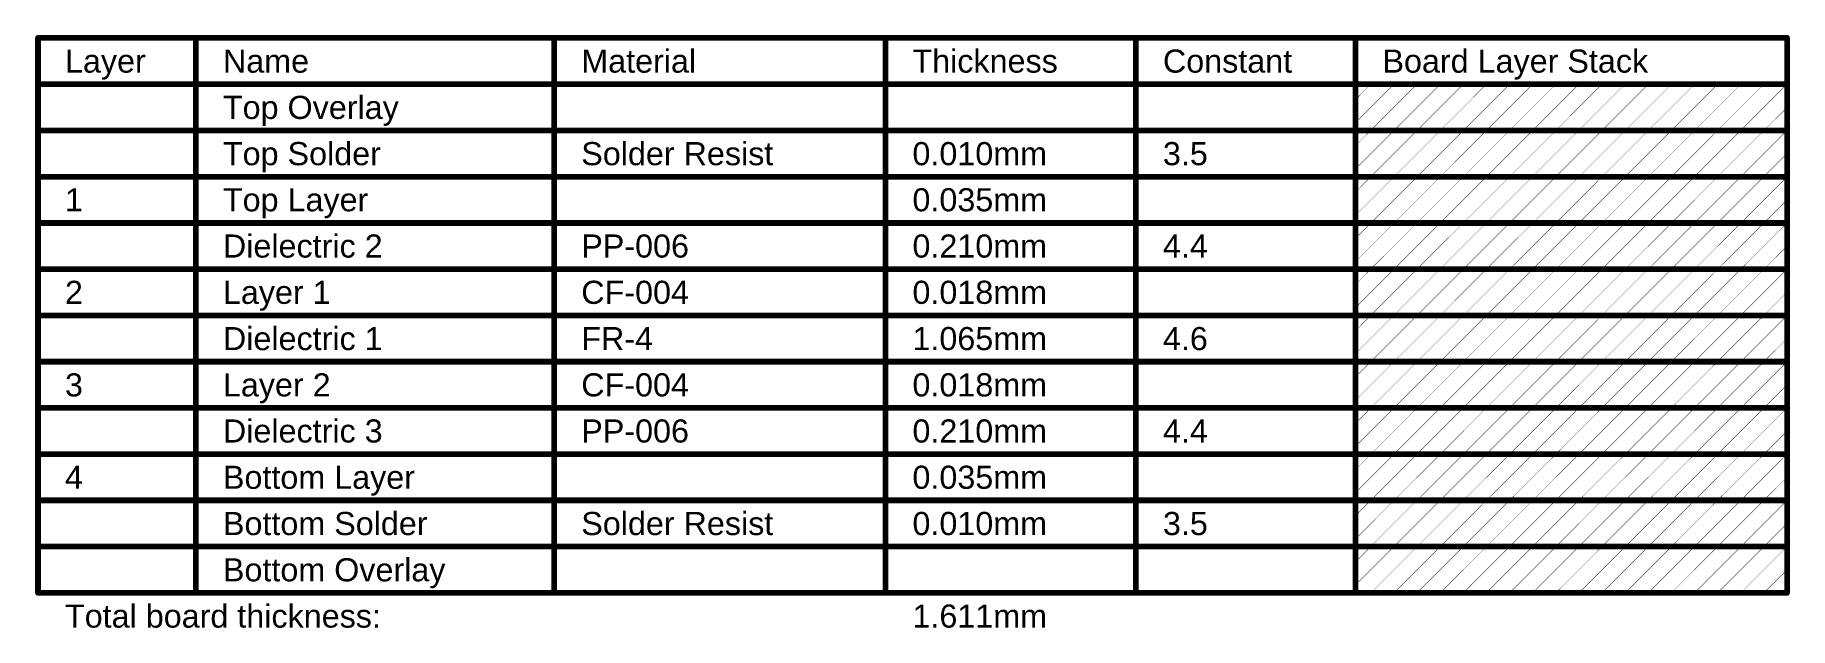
# Model space of a CAD drawing. Header units: inches. Extents: x -36 to 349, y -11 to 240.
# Drawn here: x 233.3 to 348.9, y 86.5 to 125.6 of the extents above; entities that cross this region are included whole.
import ezdxf

# ---------------------------------------------------------------- set-up
doc = ezdxf.new("R2010")
doc.units = ezdxf.units.IN
doc.layers.add('Fabrication', color=76, linetype='Continuous')
doc.styles.add('Arial', font='', dxfattribs={"height": 0.2})
doc.styles.get('Arial').set_extended_font_data('Arial')

msp = doc.modelspace()

# ---------------------------------------------------------------- texts
at = {"layer": 'Fabrication', "style": 'Arial'}
for s, height, p in [('Layer', 1.524, (235.22, 123.14)), ('Name', 1.524, (245.63, 123.14)), ('Material', 1.524, (269.25, 123.14)), ('Thickness', 1.524, (291.08, 123.14)), ('Constant', 1.524, (307.59, 123.14)), ('Board Layer Stack', 1.524, (322.06, 123.14)), ('Top Overlay', 1.524, (245.63, 120.09)), ('Top Solder', 1.524, (245.63, 117.04)), ('Solder Resist', 1.524, (269.25, 117.04)), ('0.010mm', 1.524, (291.08, 117.04)), ('3.5', 1.524, (307.59, 117.04)), ('1', 1.52, (235.22, 114)), ('Top Layer', 1.524, (245.63, 114)), ('0.035mm', 1.524, (291.08, 114)), ('Dielectric 2', 1.524, (245.63, 110.95)), ('PP-006', 1.524, (269.25, 110.95)), ('0.210mm', 1.524, (291.08, 110.95)), ('4.4', 1.524, (307.59, 110.95)), ('2', 1.52, (235.22, 107.9)), ('Layer 1', 1.524, (245.63, 107.9)), ('CF-004', 1.524, (269.25, 107.9)), ('0.018mm', 1.524, (291.08, 107.9)), ('Dielectric 1', 1.524, (245.63, 104.85)), ('FR-4', 1.524, (269.25, 104.85)), ('1.065mm', 1.524, (291.08, 104.85)), ('4.6', 1.524, (307.59, 104.85)), ('3', 1.52, (235.22, 101.8)), ('Layer 2', 1.524, (245.63, 101.8)), ('CF-004', 1.524, (269.25, 101.8)), ('0.018mm', 1.524, (291.08, 101.8)), ('Dielectric 3', 1.524, (245.63, 98.76)), ('PP-006', 1.524, (269.25, 98.76)), ('0.210mm', 1.524, (291.08, 98.76)), ('4.4', 1.524, (307.59, 98.76)), ('4', 1.52, (235.22, 95.71)), ('Bottom Layer', 1.524, (245.63, 95.71)), ('0.035mm', 1.524, (291.08, 95.71)), ('Bottom Solder', 1.524, (245.63, 92.66)), ('Solder Resist', 1.524, (269.25, 92.66)), ('0.010mm', 1.524, (291.08, 92.66)), ('3.5', 1.524, (307.59, 92.66)), ('Bottom Overlay', 1.524, (245.63, 89.61)), ('Total board thickness:', 1.524, (235.22, 86.56)), ('1.611mm', 1.524, (291.08, 86.56))]:
    msp.add_text(s, height=height, dxfattribs=at).set_placement(p)

# ---------------------------------------------------------------- linework, layer by layer
at = {"layer": 'Fabrication'}
for points in [[(233.44, 125.43, 0.381, 0.381, 0), (348.73, 125.43, 0.381, 0.381, 0)], [(233.44, 88.85, 0.381, 0.381, 0), (233.44, 125.43, 0.381, 0.381, 0)], [(243.85, 88.85, 0.381, 0.381, 0), (243.85, 125.43, 0.381, 0.381, 0)], [(267.47, 88.85, 0.381, 0.381, 0), (267.47, 125.43, 0.381, 0.381, 0)], [(289.31, 88.85, 0.381, 0.381, 0), (289.31, 125.43, 0.381, 0.381, 0)], [(305.81, 88.85, 0.381, 0.381, 0), (305.81, 125.43, 0.381, 0.381, 0)], [(320.29, 88.85, 0.381, 0.381, 0), (320.29, 125.43, 0.381, 0.381, 0)], [(348.73, 88.85, 0.381, 0.381, 0), (348.73, 125.43, 0.381, 0.381, 0)], [(233.44, 122.38, 0.381, 0.381, 0), (348.73, 122.38, 0.381, 0.381, 0)], [(320.29, 119.85, 0.0254, 0.0254, 0), (322.82, 122.38, 0.0254, 0.0254, 0)], [(320.29, 121.37, 0.0254, 0.0254, 0), (321.29, 122.38, 0.0254, 0.0254, 0)], [(321.29, 119.33, 0.0254, 0.0254, 0), (324.34, 122.38, 0.0254, 0.0254, 0)], [(322.82, 119.33, 0.0254, 0.0254, 0), (325.87, 122.38, 0.0254, 0.0254, 0)], [(324.34, 119.33, 0.0254, 0.0254, 0), (327.39, 122.38, 0.0254, 0.0254, 0)], [(325.87, 119.33, 0.0254, 0.0254, 0), (328.91, 122.38, 0.0254, 0.0254, 0)], [(327.39, 119.33, 0.0254, 0.0254, 0), (330.44, 122.38, 0.0254, 0.0254, 0)], [(328.91, 119.33, 0.0254, 0.0254, 0), (331.96, 122.38, 0.0254, 0.0254, 0)], [(330.44, 119.33, 0.0254, 0.0254, 0), (333.49, 122.38, 0.0254, 0.0254, 0)], [(331.96, 119.33, 0.0254, 0.0254, 0), (335.01, 122.38, 0.0254, 0.0254, 0)], [(333.49, 119.33, 0.0254, 0.0254, 0), (336.53, 122.38, 0.0254, 0.0254, 0)], [(335.01, 119.33, 0.0254, 0.0254, 0), (338.06, 122.38, 0.0254, 0.0254, 0)], [(336.53, 119.33, 0.0254, 0.0254, 0), (339.58, 122.38, 0.0254, 0.0254, 0)], [(338.06, 119.33, 0.0254, 0.0254, 0), (341.11, 122.38, 0.0254, 0.0254, 0)], [(339.58, 119.33, 0.0254, 0.0254, 0), (342.63, 122.38, 0.0254, 0.0254, 0)], [(341.11, 119.33, 0.0254, 0.0254, 0), (344.15, 122.38, 0.0254, 0.0254, 0)], [(342.63, 119.33, 0.0254, 0.0254, 0), (345.68, 122.38, 0.0254, 0.0254, 0)], [(344.15, 119.33, 0.0254, 0.0254, 0), (347.2, 122.38, 0.0254, 0.0254, 0)], [(345.68, 119.33, 0.0254, 0.0254, 0), (348.73, 122.38, 0.0254, 0.0254, 0)], [(347.2, 119.33, 0.0254, 0.0254, 0), (348.73, 120.85, 0.0254, 0.0254, 0)], [(233.44, 119.33, 0.381, 0.381, 0), (243.85, 119.33, 0.381, 0.381, 0)], [(243.85, 119.33, 0.381, 0.381, 0), (267.47, 119.33, 0.381, 0.381, 0)], [(267.47, 119.33, 0.381, 0.381, 0), (289.31, 119.33, 0.381, 0.381, 0)], [(289.31, 119.33, 0.381, 0.381, 0), (305.81, 119.33, 0.381, 0.381, 0)], [(305.81, 119.33, 0.381, 0.381, 0), (320.29, 119.33, 0.381, 0.381, 0)], [(320.29, 119.33, 0.381, 0.381, 0), (348.73, 119.33, 0.381, 0.381, 0)], [(320.29, 116.8, 0.0254, 0.0254, 0), (322.82, 119.33, 0.0254, 0.0254, 0)], [(320.29, 118.32, 0.0254, 0.0254, 0), (321.29, 119.33, 0.0254, 0.0254, 0)], [(321.29, 116.28, 0.0254, 0.0254, 0), (324.34, 119.33, 0.0254, 0.0254, 0)], [(322.82, 116.28, 0.0254, 0.0254, 0), (325.87, 119.33, 0.0254, 0.0254, 0)], [(324.34, 116.28, 0.0254, 0.0254, 0), (327.39, 119.33, 0.0254, 0.0254, 0)], [(325.87, 116.28, 0.0254, 0.0254, 0), (328.91, 119.33, 0.0254, 0.0254, 0)], [(327.39, 116.28, 0.0254, 0.0254, 0), (330.44, 119.33, 0.0254, 0.0254, 0)], [(328.91, 116.28, 0.0254, 0.0254, 0), (331.96, 119.33, 0.0254, 0.0254, 0)], [(330.44, 116.28, 0.0254, 0.0254, 0), (333.49, 119.33, 0.0254, 0.0254, 0)], [(331.96, 116.28, 0.0254, 0.0254, 0), (335.01, 119.33, 0.0254, 0.0254, 0)], [(333.49, 116.28, 0.0254, 0.0254, 0), (336.53, 119.33, 0.0254, 0.0254, 0)], [(335.01, 116.28, 0.0254, 0.0254, 0), (338.06, 119.33, 0.0254, 0.0254, 0)], [(336.53, 116.28, 0.0254, 0.0254, 0), (339.58, 119.33, 0.0254, 0.0254, 0)], [(338.06, 116.28, 0.0254, 0.0254, 0), (341.11, 119.33, 0.0254, 0.0254, 0)], [(339.58, 116.28, 0.0254, 0.0254, 0), (342.63, 119.33, 0.0254, 0.0254, 0)], [(341.11, 116.28, 0.0254, 0.0254, 0), (344.15, 119.33, 0.0254, 0.0254, 0)], [(342.63, 116.28, 0.0254, 0.0254, 0), (345.68, 119.33, 0.0254, 0.0254, 0)], [(344.15, 116.28, 0.0254, 0.0254, 0), (347.2, 119.33, 0.0254, 0.0254, 0)], [(345.68, 116.28, 0.0254, 0.0254, 0), (348.73, 119.33, 0.0254, 0.0254, 0)], [(347.2, 116.28, 0.0254, 0.0254, 0), (348.73, 117.81, 0.0254, 0.0254, 0)], [(233.44, 116.28, 0.381, 0.381, 0), (243.85, 116.28, 0.381, 0.381, 0)], [(243.85, 116.28, 0.381, 0.381, 0), (267.47, 116.28, 0.381, 0.381, 0)], [(267.47, 116.28, 0.381, 0.381, 0), (289.31, 116.28, 0.381, 0.381, 0)], [(289.31, 116.28, 0.381, 0.381, 0), (305.81, 116.28, 0.381, 0.381, 0)], [(305.81, 116.28, 0.381, 0.381, 0), (320.29, 116.28, 0.381, 0.381, 0)], [(320.29, 116.28, 0.381, 0.381, 0), (348.73, 116.28, 0.381, 0.381, 0)], [(320.29, 113.75, 0.0254, 0.0254, 0), (322.82, 116.28, 0.0254, 0.0254, 0)], [(320.29, 115.27, 0.0254, 0.0254, 0), (321.29, 116.28, 0.0254, 0.0254, 0)], [(321.29, 113.23, 0.0254, 0.0254, 0), (324.34, 116.28, 0.0254, 0.0254, 0)], [(322.82, 113.23, 0.0254, 0.0254, 0), (325.87, 116.28, 0.0254, 0.0254, 0)], [(324.34, 113.23, 0.0254, 0.0254, 0), (327.39, 116.28, 0.0254, 0.0254, 0)], [(325.87, 113.23, 0.0254, 0.0254, 0), (328.91, 116.28, 0.0254, 0.0254, 0)], [(327.39, 113.23, 0.0254, 0.0254, 0), (330.44, 116.28, 0.0254, 0.0254, 0)], [(328.91, 113.23, 0.0254, 0.0254, 0), (331.96, 116.28, 0.0254, 0.0254, 0)], [(330.44, 113.23, 0.0254, 0.0254, 0), (333.49, 116.28, 0.0254, 0.0254, 0)], [(331.96, 113.23, 0.0254, 0.0254, 0), (335.01, 116.28, 0.0254, 0.0254, 0)], [(333.49, 113.23, 0.0254, 0.0254, 0), (336.53, 116.28, 0.0254, 0.0254, 0)], [(335.01, 113.23, 0.0254, 0.0254, 0), (338.06, 116.28, 0.0254, 0.0254, 0)], [(336.53, 113.23, 0.0254, 0.0254, 0), (339.58, 116.28, 0.0254, 0.0254, 0)], [(338.06, 113.23, 0.0254, 0.0254, 0), (341.11, 116.28, 0.0254, 0.0254, 0)], [(339.58, 113.23, 0.0254, 0.0254, 0), (342.63, 116.28, 0.0254, 0.0254, 0)], [(341.11, 113.23, 0.0254, 0.0254, 0), (344.15, 116.28, 0.0254, 0.0254, 0)], [(342.63, 113.23, 0.0254, 0.0254, 0), (345.68, 116.28, 0.0254, 0.0254, 0)], [(344.15, 113.23, 0.0254, 0.0254, 0), (347.2, 116.28, 0.0254, 0.0254, 0)], [(345.68, 113.23, 0.0254, 0.0254, 0), (348.73, 116.28, 0.0254, 0.0254, 0)], [(347.2, 113.23, 0.0254, 0.0254, 0), (348.73, 114.76, 0.0254, 0.0254, 0)], [(233.44, 113.23, 0.381, 0.381, 0), (243.85, 113.23, 0.381, 0.381, 0)], [(243.85, 113.23, 0.381, 0.381, 0), (267.47, 113.23, 0.381, 0.381, 0)], [(267.47, 113.23, 0.381, 0.381, 0), (289.31, 113.23, 0.381, 0.381, 0)], [(289.31, 113.23, 0.381, 0.381, 0), (305.81, 113.23, 0.381, 0.381, 0)], [(305.81, 113.23, 0.381, 0.381, 0), (320.29, 113.23, 0.381, 0.381, 0)], [(320.29, 113.23, 0.381, 0.381, 0), (348.73, 113.23, 0.381, 0.381, 0)], [(320.29, 110.7, 0.0254, 0.0254, 0), (322.82, 113.23, 0.0254, 0.0254, 0)], [(320.29, 112.23, 0.0254, 0.0254, 0), (321.29, 113.23, 0.0254, 0.0254, 0)], [(321.29, 110.19, 0.0254, 0.0254, 0), (324.34, 113.23, 0.0254, 0.0254, 0)], [(322.82, 110.19, 0.0254, 0.0254, 0), (325.87, 113.23, 0.0254, 0.0254, 0)], [(324.34, 110.19, 0.0254, 0.0254, 0), (327.39, 113.23, 0.0254, 0.0254, 0)], [(325.87, 110.19, 0.0254, 0.0254, 0), (328.91, 113.23, 0.0254, 0.0254, 0)], [(327.39, 110.19, 0.0254, 0.0254, 0), (330.44, 113.23, 0.0254, 0.0254, 0)], [(328.91, 110.19, 0.0254, 0.0254, 0), (331.96, 113.23, 0.0254, 0.0254, 0)], [(330.44, 110.19, 0.0254, 0.0254, 0), (333.49, 113.23, 0.0254, 0.0254, 0)], [(331.96, 110.19, 0.0254, 0.0254, 0), (335.01, 113.23, 0.0254, 0.0254, 0)], [(333.49, 110.19, 0.0254, 0.0254, 0), (336.53, 113.23, 0.0254, 0.0254, 0)], [(335.01, 110.19, 0.0254, 0.0254, 0), (338.06, 113.23, 0.0254, 0.0254, 0)], [(336.53, 110.19, 0.0254, 0.0254, 0), (339.58, 113.23, 0.0254, 0.0254, 0)], [(338.06, 110.19, 0.0254, 0.0254, 0), (341.11, 113.23, 0.0254, 0.0254, 0)], [(339.58, 110.19, 0.0254, 0.0254, 0), (342.63, 113.23, 0.0254, 0.0254, 0)], [(341.11, 110.19, 0.0254, 0.0254, 0), (344.15, 113.23, 0.0254, 0.0254, 0)], [(342.63, 110.19, 0.0254, 0.0254, 0), (345.68, 113.23, 0.0254, 0.0254, 0)], [(344.15, 110.19, 0.0254, 0.0254, 0), (347.2, 113.23, 0.0254, 0.0254, 0)], [(345.68, 110.19, 0.0254, 0.0254, 0), (348.73, 113.23, 0.0254, 0.0254, 0)], [(347.2, 110.19, 0.0254, 0.0254, 0), (348.73, 111.71, 0.0254, 0.0254, 0)], [(233.44, 110.19, 0.381, 0.381, 0), (243.85, 110.19, 0.381, 0.381, 0)], [(243.85, 110.19, 0.381, 0.381, 0), (267.47, 110.19, 0.381, 0.381, 0)], [(267.47, 110.19, 0.381, 0.381, 0), (289.31, 110.19, 0.381, 0.381, 0)], [(289.31, 110.19, 0.381, 0.381, 0), (305.81, 110.19, 0.381, 0.381, 0)], [(305.81, 110.19, 0.381, 0.381, 0), (320.29, 110.19, 0.381, 0.381, 0)], [(320.29, 110.19, 0.381, 0.381, 0), (348.73, 110.19, 0.381, 0.381, 0)], [(320.29, 107.65, 0.0254, 0.0254, 0), (322.82, 110.19, 0.0254, 0.0254, 0)], [(320.29, 109.18, 0.0254, 0.0254, 0), (321.29, 110.19, 0.0254, 0.0254, 0)], [(321.29, 107.14, 0.0254, 0.0254, 0), (324.34, 110.19, 0.0254, 0.0254, 0)], [(322.82, 107.14, 0.0254, 0.0254, 0), (325.87, 110.19, 0.0254, 0.0254, 0)], [(324.34, 107.14, 0.0254, 0.0254, 0), (327.39, 110.19, 0.0254, 0.0254, 0)], [(325.87, 107.14, 0.0254, 0.0254, 0), (328.91, 110.19, 0.0254, 0.0254, 0)], [(327.39, 107.14, 0.0254, 0.0254, 0), (330.44, 110.19, 0.0254, 0.0254, 0)], [(328.91, 107.14, 0.0254, 0.0254, 0), (331.96, 110.19, 0.0254, 0.0254, 0)], [(330.44, 107.14, 0.0254, 0.0254, 0), (333.49, 110.19, 0.0254, 0.0254, 0)], [(331.96, 107.14, 0.0254, 0.0254, 0), (335.01, 110.19, 0.0254, 0.0254, 0)], [(333.49, 107.14, 0.0254, 0.0254, 0), (336.53, 110.19, 0.0254, 0.0254, 0)], [(335.01, 107.14, 0.0254, 0.0254, 0), (338.06, 110.19, 0.0254, 0.0254, 0)], [(336.53, 107.14, 0.0254, 0.0254, 0), (339.58, 110.19, 0.0254, 0.0254, 0)], [(338.06, 107.14, 0.0254, 0.0254, 0), (341.11, 110.19, 0.0254, 0.0254, 0)], [(339.58, 107.14, 0.0254, 0.0254, 0), (342.63, 110.19, 0.0254, 0.0254, 0)], [(341.11, 107.14, 0.0254, 0.0254, 0), (344.15, 110.19, 0.0254, 0.0254, 0)], [(342.63, 107.14, 0.0254, 0.0254, 0), (345.68, 110.19, 0.0254, 0.0254, 0)], [(344.15, 107.14, 0.0254, 0.0254, 0), (347.2, 110.19, 0.0254, 0.0254, 0)], [(345.68, 107.14, 0.0254, 0.0254, 0), (348.73, 110.19, 0.0254, 0.0254, 0)], [(347.2, 107.14, 0.0254, 0.0254, 0), (348.73, 108.66, 0.0254, 0.0254, 0)], [(233.44, 107.14, 0.381, 0.381, 0), (243.85, 107.14, 0.381, 0.381, 0)], [(243.85, 107.14, 0.381, 0.381, 0), (267.47, 107.14, 0.381, 0.381, 0)], [(267.47, 107.14, 0.381, 0.381, 0), (289.31, 107.14, 0.381, 0.381, 0)], [(289.31, 107.14, 0.381, 0.381, 0), (305.81, 107.14, 0.381, 0.381, 0)], [(305.81, 107.14, 0.381, 0.381, 0), (320.29, 107.14, 0.381, 0.381, 0)], [(320.29, 107.14, 0.381, 0.381, 0), (348.73, 107.14, 0.381, 0.381, 0)], [(320.29, 104.61, 0.0254, 0.0254, 0), (322.82, 107.14, 0.0254, 0.0254, 0)], [(320.29, 106.13, 0.0254, 0.0254, 0), (321.29, 107.14, 0.0254, 0.0254, 0)], [(321.29, 104.09, 0.0254, 0.0254, 0), (324.34, 107.14, 0.0254, 0.0254, 0)], [(322.82, 104.09, 0.0254, 0.0254, 0), (325.87, 107.14, 0.0254, 0.0254, 0)], [(324.34, 104.09, 0.0254, 0.0254, 0), (327.39, 107.14, 0.0254, 0.0254, 0)], [(325.87, 104.09, 0.0254, 0.0254, 0), (328.91, 107.14, 0.0254, 0.0254, 0)], [(327.39, 104.09, 0.0254, 0.0254, 0), (330.44, 107.14, 0.0254, 0.0254, 0)], [(328.91, 104.09, 0.0254, 0.0254, 0), (331.96, 107.14, 0.0254, 0.0254, 0)], [(330.44, 104.09, 0.0254, 0.0254, 0), (333.49, 107.14, 0.0254, 0.0254, 0)], [(331.96, 104.09, 0.0254, 0.0254, 0), (335.01, 107.14, 0.0254, 0.0254, 0)], [(333.49, 104.09, 0.0254, 0.0254, 0), (336.53, 107.14, 0.0254, 0.0254, 0)], [(335.01, 104.09, 0.0254, 0.0254, 0), (338.06, 107.14, 0.0254, 0.0254, 0)], [(336.53, 104.09, 0.0254, 0.0254, 0), (339.58, 107.14, 0.0254, 0.0254, 0)], [(338.06, 104.09, 0.0254, 0.0254, 0), (341.11, 107.14, 0.0254, 0.0254, 0)], [(339.58, 104.09, 0.0254, 0.0254, 0), (342.63, 107.14, 0.0254, 0.0254, 0)], [(341.11, 104.09, 0.0254, 0.0254, 0), (344.15, 107.14, 0.0254, 0.0254, 0)], [(342.63, 104.09, 0.0254, 0.0254, 0), (345.68, 107.14, 0.0254, 0.0254, 0)], [(344.15, 104.09, 0.0254, 0.0254, 0), (347.2, 107.14, 0.0254, 0.0254, 0)], [(345.68, 104.09, 0.0254, 0.0254, 0), (348.73, 107.14, 0.0254, 0.0254, 0)], [(347.2, 104.09, 0.0254, 0.0254, 0), (348.73, 105.61, 0.0254, 0.0254, 0)], [(233.44, 104.09, 0.381, 0.381, 0), (243.85, 104.09, 0.381, 0.381, 0)], [(243.85, 104.09, 0.381, 0.381, 0), (267.47, 104.09, 0.381, 0.381, 0)], [(267.47, 104.09, 0.381, 0.381, 0), (289.31, 104.09, 0.381, 0.381, 0)], [(289.31, 104.09, 0.381, 0.381, 0), (305.81, 104.09, 0.381, 0.381, 0)], [(305.81, 104.09, 0.381, 0.381, 0), (320.29, 104.09, 0.381, 0.381, 0)], [(320.29, 104.09, 0.381, 0.381, 0), (348.73, 104.09, 0.381, 0.381, 0)], [(320.29, 101.56, 0.0254, 0.0254, 0), (322.82, 104.09, 0.0254, 0.0254, 0)], [(320.29, 103.08, 0.0254, 0.0254, 0), (321.29, 104.09, 0.0254, 0.0254, 0)], [(321.29, 101.04, 0.0254, 0.0254, 0), (324.34, 104.09, 0.0254, 0.0254, 0)], [(322.82, 101.04, 0.0254, 0.0254, 0), (325.87, 104.09, 0.0254, 0.0254, 0)], [(324.34, 101.04, 0.0254, 0.0254, 0), (327.39, 104.09, 0.0254, 0.0254, 0)], [(325.87, 101.04, 0.0254, 0.0254, 0), (328.91, 104.09, 0.0254, 0.0254, 0)], [(327.39, 101.04, 0.0254, 0.0254, 0), (330.44, 104.09, 0.0254, 0.0254, 0)], [(328.91, 101.04, 0.0254, 0.0254, 0), (331.96, 104.09, 0.0254, 0.0254, 0)], [(330.44, 101.04, 0.0254, 0.0254, 0), (333.49, 104.09, 0.0254, 0.0254, 0)], [(331.96, 101.04, 0.0254, 0.0254, 0), (335.01, 104.09, 0.0254, 0.0254, 0)], [(333.49, 101.04, 0.0254, 0.0254, 0), (336.53, 104.09, 0.0254, 0.0254, 0)], [(335.01, 101.04, 0.0254, 0.0254, 0), (338.06, 104.09, 0.0254, 0.0254, 0)], [(336.53, 101.04, 0.0254, 0.0254, 0), (339.58, 104.09, 0.0254, 0.0254, 0)], [(338.06, 101.04, 0.0254, 0.0254, 0), (341.11, 104.09, 0.0254, 0.0254, 0)], [(339.58, 101.04, 0.0254, 0.0254, 0), (342.63, 104.09, 0.0254, 0.0254, 0)], [(341.11, 101.04, 0.0254, 0.0254, 0), (344.15, 104.09, 0.0254, 0.0254, 0)], [(342.63, 101.04, 0.0254, 0.0254, 0), (345.68, 104.09, 0.0254, 0.0254, 0)], [(344.15, 101.04, 0.0254, 0.0254, 0), (347.2, 104.09, 0.0254, 0.0254, 0)], [(345.68, 101.04, 0.0254, 0.0254, 0), (348.73, 104.09, 0.0254, 0.0254, 0)], [(347.2, 101.04, 0.0254, 0.0254, 0), (348.73, 102.57, 0.0254, 0.0254, 0)], [(233.44, 101.04, 0.381, 0.381, 0), (243.85, 101.04, 0.381, 0.381, 0)], [(243.85, 101.04, 0.381, 0.381, 0), (267.47, 101.04, 0.381, 0.381, 0)], [(267.47, 101.04, 0.381, 0.381, 0), (289.31, 101.04, 0.381, 0.381, 0)], [(289.31, 101.04, 0.381, 0.381, 0), (305.81, 101.04, 0.381, 0.381, 0)], [(305.81, 101.04, 0.381, 0.381, 0), (320.29, 101.04, 0.381, 0.381, 0)], [(320.29, 101.04, 0.381, 0.381, 0), (348.73, 101.04, 0.381, 0.381, 0)], [(320.29, 98.51, 0.0254, 0.0254, 0), (322.82, 101.04, 0.0254, 0.0254, 0)], [(320.29, 100.03, 0.0254, 0.0254, 0), (321.29, 101.04, 0.0254, 0.0254, 0)], [(321.29, 97.99, 0.0254, 0.0254, 0), (324.34, 101.04, 0.0254, 0.0254, 0)], [(322.82, 97.99, 0.0254, 0.0254, 0), (325.87, 101.04, 0.0254, 0.0254, 0)], [(324.34, 97.99, 0.0254, 0.0254, 0), (327.39, 101.04, 0.0254, 0.0254, 0)], [(325.87, 97.99, 0.0254, 0.0254, 0), (328.91, 101.04, 0.0254, 0.0254, 0)], [(327.39, 97.99, 0.0254, 0.0254, 0), (330.44, 101.04, 0.0254, 0.0254, 0)], [(328.91, 97.99, 0.0254, 0.0254, 0), (331.96, 101.04, 0.0254, 0.0254, 0)], [(330.44, 97.99, 0.0254, 0.0254, 0), (333.49, 101.04, 0.0254, 0.0254, 0)], [(331.96, 97.99, 0.0254, 0.0254, 0), (335.01, 101.04, 0.0254, 0.0254, 0)], [(333.49, 97.99, 0.0254, 0.0254, 0), (336.53, 101.04, 0.0254, 0.0254, 0)], [(335.01, 97.99, 0.0254, 0.0254, 0), (338.06, 101.04, 0.0254, 0.0254, 0)], [(336.53, 97.99, 0.0254, 0.0254, 0), (339.58, 101.04, 0.0254, 0.0254, 0)], [(338.06, 97.99, 0.0254, 0.0254, 0), (341.11, 101.04, 0.0254, 0.0254, 0)], [(339.58, 97.99, 0.0254, 0.0254, 0), (342.63, 101.04, 0.0254, 0.0254, 0)], [(341.11, 97.99, 0.0254, 0.0254, 0), (344.15, 101.04, 0.0254, 0.0254, 0)], [(342.63, 97.99, 0.0254, 0.0254, 0), (345.68, 101.04, 0.0254, 0.0254, 0)], [(344.15, 97.99, 0.0254, 0.0254, 0), (347.2, 101.04, 0.0254, 0.0254, 0)], [(345.68, 97.99, 0.0254, 0.0254, 0), (348.73, 101.04, 0.0254, 0.0254, 0)], [(347.2, 97.99, 0.0254, 0.0254, 0), (348.73, 99.52, 0.0254, 0.0254, 0)], [(233.44, 97.99, 0.381, 0.381, 0), (243.85, 97.99, 0.381, 0.381, 0)], [(243.85, 97.99, 0.381, 0.381, 0), (267.47, 97.99, 0.381, 0.381, 0)], [(267.47, 97.99, 0.381, 0.381, 0), (289.31, 97.99, 0.381, 0.381, 0)], [(289.31, 97.99, 0.381, 0.381, 0), (305.81, 97.99, 0.381, 0.381, 0)], [(305.81, 97.99, 0.381, 0.381, 0), (320.29, 97.99, 0.381, 0.381, 0)], [(320.29, 97.99, 0.381, 0.381, 0), (348.73, 97.99, 0.381, 0.381, 0)], [(320.29, 95.46, 0.0254, 0.0254, 0), (322.82, 97.99, 0.0254, 0.0254, 0)], [(320.29, 96.99, 0.0254, 0.0254, 0), (321.29, 97.99, 0.0254, 0.0254, 0)], [(321.29, 94.95, 0.0254, 0.0254, 0), (324.34, 97.99, 0.0254, 0.0254, 0)], [(322.82, 94.95, 0.0254, 0.0254, 0), (325.87, 97.99, 0.0254, 0.0254, 0)], [(324.34, 94.95, 0.0254, 0.0254, 0), (327.39, 97.99, 0.0254, 0.0254, 0)], [(325.87, 94.95, 0.0254, 0.0254, 0), (328.91, 97.99, 0.0254, 0.0254, 0)], [(327.39, 94.95, 0.0254, 0.0254, 0), (330.44, 97.99, 0.0254, 0.0254, 0)], [(328.91, 94.95, 0.0254, 0.0254, 0), (331.96, 97.99, 0.0254, 0.0254, 0)], [(330.44, 94.95, 0.0254, 0.0254, 0), (333.49, 97.99, 0.0254, 0.0254, 0)], [(331.96, 94.95, 0.0254, 0.0254, 0), (335.01, 97.99, 0.0254, 0.0254, 0)], [(333.49, 94.95, 0.0254, 0.0254, 0), (336.53, 97.99, 0.0254, 0.0254, 0)], [(335.01, 94.95, 0.0254, 0.0254, 0), (338.06, 97.99, 0.0254, 0.0254, 0)], [(336.53, 94.95, 0.0254, 0.0254, 0), (339.58, 97.99, 0.0254, 0.0254, 0)], [(338.06, 94.95, 0.0254, 0.0254, 0), (341.11, 97.99, 0.0254, 0.0254, 0)], [(339.58, 94.95, 0.0254, 0.0254, 0), (342.63, 97.99, 0.0254, 0.0254, 0)], [(341.11, 94.95, 0.0254, 0.0254, 0), (344.15, 97.99, 0.0254, 0.0254, 0)], [(342.63, 94.95, 0.0254, 0.0254, 0), (345.68, 97.99, 0.0254, 0.0254, 0)], [(344.15, 94.95, 0.0254, 0.0254, 0), (347.2, 97.99, 0.0254, 0.0254, 0)], [(345.68, 94.95, 0.0254, 0.0254, 0), (348.73, 97.99, 0.0254, 0.0254, 0)], [(347.2, 94.95, 0.0254, 0.0254, 0), (348.73, 96.47, 0.0254, 0.0254, 0)], [(233.44, 94.95, 0.381, 0.381, 0), (243.85, 94.95, 0.381, 0.381, 0)], [(243.85, 94.95, 0.381, 0.381, 0), (267.47, 94.95, 0.381, 0.381, 0)], [(267.47, 94.95, 0.381, 0.381, 0), (289.31, 94.95, 0.381, 0.381, 0)], [(289.31, 94.95, 0.381, 0.381, 0), (305.81, 94.95, 0.381, 0.381, 0)], [(305.81, 94.95, 0.381, 0.381, 0), (320.29, 94.95, 0.381, 0.381, 0)], [(320.29, 94.95, 0.381, 0.381, 0), (348.73, 94.95, 0.381, 0.381, 0)], [(320.29, 92.41, 0.0254, 0.0254, 0), (322.82, 94.95, 0.0254, 0.0254, 0)], [(320.29, 93.94, 0.0254, 0.0254, 0), (321.29, 94.95, 0.0254, 0.0254, 0)], [(321.29, 91.9, 0.0254, 0.0254, 0), (324.34, 94.95, 0.0254, 0.0254, 0)], [(322.82, 91.9, 0.0254, 0.0254, 0), (325.87, 94.95, 0.0254, 0.0254, 0)], [(324.34, 91.9, 0.0254, 0.0254, 0), (327.39, 94.95, 0.0254, 0.0254, 0)], [(325.87, 91.9, 0.0254, 0.0254, 0), (328.91, 94.95, 0.0254, 0.0254, 0)], [(327.39, 91.9, 0.0254, 0.0254, 0), (330.44, 94.95, 0.0254, 0.0254, 0)], [(328.91, 91.9, 0.0254, 0.0254, 0), (331.96, 94.95, 0.0254, 0.0254, 0)], [(330.44, 91.9, 0.0254, 0.0254, 0), (333.49, 94.95, 0.0254, 0.0254, 0)], [(331.96, 91.9, 0.0254, 0.0254, 0), (335.01, 94.95, 0.0254, 0.0254, 0)], [(333.49, 91.9, 0.0254, 0.0254, 0), (336.53, 94.95, 0.0254, 0.0254, 0)], [(335.01, 91.9, 0.0254, 0.0254, 0), (338.06, 94.95, 0.0254, 0.0254, 0)], [(336.53, 91.9, 0.0254, 0.0254, 0), (339.58, 94.95, 0.0254, 0.0254, 0)], [(338.06, 91.9, 0.0254, 0.0254, 0), (341.11, 94.95, 0.0254, 0.0254, 0)], [(339.58, 91.9, 0.0254, 0.0254, 0), (342.63, 94.95, 0.0254, 0.0254, 0)], [(341.11, 91.9, 0.0254, 0.0254, 0), (344.15, 94.95, 0.0254, 0.0254, 0)], [(342.63, 91.9, 0.0254, 0.0254, 0), (345.68, 94.95, 0.0254, 0.0254, 0)], [(344.15, 91.9, 0.0254, 0.0254, 0), (347.2, 94.95, 0.0254, 0.0254, 0)], [(345.68, 91.9, 0.0254, 0.0254, 0), (348.73, 94.95, 0.0254, 0.0254, 0)], [(347.2, 91.9, 0.0254, 0.0254, 0), (348.73, 93.42, 0.0254, 0.0254, 0)], [(233.44, 91.9, 0.381, 0.381, 0), (243.85, 91.9, 0.381, 0.381, 0)], [(243.85, 91.9, 0.381, 0.381, 0), (267.47, 91.9, 0.381, 0.381, 0)], [(267.47, 91.9, 0.381, 0.381, 0), (289.31, 91.9, 0.381, 0.381, 0)], [(289.31, 91.9, 0.381, 0.381, 0), (305.81, 91.9, 0.381, 0.381, 0)], [(305.81, 91.9, 0.381, 0.381, 0), (320.29, 91.9, 0.381, 0.381, 0)], [(320.29, 91.9, 0.381, 0.381, 0), (348.73, 91.9, 0.381, 0.381, 0)], [(320.29, 89.37, 0.0254, 0.0254, 0), (322.82, 91.9, 0.0254, 0.0254, 0)], [(320.29, 90.89, 0.0254, 0.0254, 0), (321.29, 91.9, 0.0254, 0.0254, 0)], [(321.29, 88.85, 0.0254, 0.0254, 0), (324.34, 91.9, 0.0254, 0.0254, 0)], [(322.82, 88.85, 0.0254, 0.0254, 0), (325.87, 91.9, 0.0254, 0.0254, 0)], [(324.34, 88.85, 0.0254, 0.0254, 0), (327.39, 91.9, 0.0254, 0.0254, 0)], [(325.87, 88.85, 0.0254, 0.0254, 0), (328.91, 91.9, 0.0254, 0.0254, 0)], [(327.39, 88.85, 0.0254, 0.0254, 0), (330.44, 91.9, 0.0254, 0.0254, 0)], [(328.91, 88.85, 0.0254, 0.0254, 0), (331.96, 91.9, 0.0254, 0.0254, 0)], [(330.44, 88.85, 0.0254, 0.0254, 0), (333.49, 91.9, 0.0254, 0.0254, 0)], [(331.96, 88.85, 0.0254, 0.0254, 0), (335.01, 91.9, 0.0254, 0.0254, 0)], [(333.49, 88.85, 0.0254, 0.0254, 0), (336.53, 91.9, 0.0254, 0.0254, 0)], [(335.01, 88.85, 0.0254, 0.0254, 0), (338.06, 91.9, 0.0254, 0.0254, 0)], [(336.53, 88.85, 0.0254, 0.0254, 0), (339.58, 91.9, 0.0254, 0.0254, 0)], [(338.06, 88.85, 0.0254, 0.0254, 0), (341.11, 91.9, 0.0254, 0.0254, 0)], [(339.58, 88.85, 0.0254, 0.0254, 0), (342.63, 91.9, 0.0254, 0.0254, 0)], [(341.11, 88.85, 0.0254, 0.0254, 0), (344.15, 91.9, 0.0254, 0.0254, 0)], [(342.63, 88.85, 0.0254, 0.0254, 0), (345.68, 91.9, 0.0254, 0.0254, 0)], [(344.15, 88.85, 0.0254, 0.0254, 0), (347.2, 91.9, 0.0254, 0.0254, 0)], [(345.68, 88.85, 0.0254, 0.0254, 0), (348.73, 91.9, 0.0254, 0.0254, 0)], [(347.2, 88.85, 0.0254, 0.0254, 0), (348.73, 90.37, 0.0254, 0.0254, 0)], [(233.44, 88.85, 0.381, 0.381, 0), (243.85, 88.85, 0.381, 0.381, 0)], [(243.85, 88.85, 0.381, 0.381, 0), (267.47, 88.85, 0.381, 0.381, 0)], [(267.47, 88.85, 0.381, 0.381, 0), (289.31, 88.85, 0.381, 0.381, 0)], [(289.31, 88.85, 0.381, 0.381, 0), (305.81, 88.85, 0.381, 0.381, 0)], [(305.81, 88.85, 0.381, 0.381, 0), (320.29, 88.85, 0.381, 0.381, 0)], [(320.29, 88.85, 0.381, 0.381, 0), (348.73, 88.85, 0.381, 0.381, 0)]]:
    msp.add_lwpolyline(points, format="xyseb", dxfattribs=at)
for points in [[(233.35, 125.43, 0.191, 0.191, 1), (233.54, 125.43, 0.191, 0.191, 1)], [(233.35, 125.43, 0.191, 0.191, 1), (233.54, 125.43, 0.191, 0.191, 1)], [(243.76, 125.43, 0.191, 0.191, 1), (243.95, 125.43, 0.191, 0.191, 1)], [(267.37, 125.43, 0.191, 0.191, 1), (267.56, 125.43, 0.191, 0.191, 1)], [(289.21, 125.43, 0.191, 0.191, 1), (289.4, 125.43, 0.191, 0.191, 1)], [(305.72, 125.43, 0.191, 0.191, 1), (305.91, 125.43, 0.191, 0.191, 1)], [(320.19, 125.43, 0.191, 0.191, 1), (320.38, 125.43, 0.191, 0.191, 1)], [(348.63, 125.43, 0.191, 0.191, 1), (348.82, 125.43, 0.191, 0.191, 1)], [(348.63, 125.43, 0.191, 0.191, 1), (348.82, 125.43, 0.191, 0.191, 1)], [(233.35, 122.38, 0.191, 0.191, 1), (233.54, 122.38, 0.191, 0.191, 1)], [(321.29, 122.38, 0.0127, 0.0127, 1), (321.3, 122.38, 0.0127, 0.0127, 1)], [(322.81, 122.38, 0.0127, 0.0127, 1), (322.82, 122.38, 0.0127, 0.0127, 1)], [(324.34, 122.38, 0.0127, 0.0127, 1), (324.35, 122.38, 0.0127, 0.0127, 1)], [(325.86, 122.38, 0.0127, 0.0127, 1), (325.87, 122.38, 0.0127, 0.0127, 1)], [(327.38, 122.38, 0.0127, 0.0127, 1), (327.4, 122.38, 0.0127, 0.0127, 1)], [(328.91, 122.38, 0.0127, 0.0127, 1), (328.92, 122.38, 0.0127, 0.0127, 1)], [(330.43, 122.38, 0.0127, 0.0127, 1), (330.44, 122.38, 0.0127, 0.0127, 1)], [(331.96, 122.38, 0.0127, 0.0127, 1), (331.97, 122.38, 0.0127, 0.0127, 1)], [(333.48, 122.38, 0.0127, 0.0127, 1), (333.49, 122.38, 0.0127, 0.0127, 1)], [(335, 122.38, 0.0127, 0.0127, 1), (335.02, 122.38, 0.0127, 0.0127, 1)], [(336.53, 122.38, 0.0127, 0.0127, 1), (336.54, 122.38, 0.0127, 0.0127, 1)], [(338.05, 122.38, 0.0127, 0.0127, 1), (338.06, 122.38, 0.0127, 0.0127, 1)], [(339.58, 122.38, 0.0127, 0.0127, 1), (339.59, 122.38, 0.0127, 0.0127, 1)], [(341.1, 122.38, 0.0127, 0.0127, 1), (341.11, 122.38, 0.0127, 0.0127, 1)], [(342.62, 122.38, 0.0127, 0.0127, 1), (342.64, 122.38, 0.0127, 0.0127, 1)], [(344.15, 122.38, 0.0127, 0.0127, 1), (344.16, 122.38, 0.0127, 0.0127, 1)], [(345.67, 122.38, 0.0127, 0.0127, 1), (345.68, 122.38, 0.0127, 0.0127, 1)], [(347.2, 122.38, 0.0127, 0.0127, 1), (347.21, 122.38, 0.0127, 0.0127, 1)], [(348.63, 122.38, 0.191, 0.191, 1), (348.82, 122.38, 0.191, 0.191, 1)], [(348.72, 122.38, 0.0127, 0.0127, 1), (348.73, 122.38, 0.0127, 0.0127, 1)], [(320.28, 121.37, 0.0127, 0.0127, 1), (320.29, 121.37, 0.0127, 0.0127, 1)], [(348.72, 120.85, 0.0127, 0.0127, 1), (348.73, 120.85, 0.0127, 0.0127, 1)], [(233.35, 119.33, 0.191, 0.191, 1), (233.54, 119.33, 0.191, 0.191, 1)], [(243.76, 119.33, 0.191, 0.191, 1), (243.95, 119.33, 0.191, 0.191, 1)], [(243.76, 119.33, 0.191, 0.191, 1), (243.95, 119.33, 0.191, 0.191, 1)], [(267.37, 119.33, 0.191, 0.191, 1), (267.56, 119.33, 0.191, 0.191, 1)], [(267.37, 119.33, 0.191, 0.191, 1), (267.56, 119.33, 0.191, 0.191, 1)], [(289.21, 119.33, 0.191, 0.191, 1), (289.4, 119.33, 0.191, 0.191, 1)], [(289.21, 119.33, 0.191, 0.191, 1), (289.4, 119.33, 0.191, 0.191, 1)], [(305.72, 119.33, 0.191, 0.191, 1), (305.91, 119.33, 0.191, 0.191, 1)], [(305.72, 119.33, 0.191, 0.191, 1), (305.91, 119.33, 0.191, 0.191, 1)], [(320.19, 119.33, 0.191, 0.191, 1), (320.38, 119.33, 0.191, 0.191, 1)], [(320.19, 119.33, 0.191, 0.191, 1), (320.38, 119.33, 0.191, 0.191, 1)], [(320.28, 119.85, 0.0127, 0.0127, 1), (320.29, 119.85, 0.0127, 0.0127, 1)], [(321.29, 119.33, 0.0127, 0.0127, 1), (321.3, 119.33, 0.0127, 0.0127, 1)], [(321.29, 119.33, 0.0127, 0.0127, 1), (321.3, 119.33, 0.0127, 0.0127, 1)], [(322.81, 119.33, 0.0127, 0.0127, 1), (322.82, 119.33, 0.0127, 0.0127, 1)], [(322.81, 119.33, 0.0127, 0.0127, 1), (322.82, 119.33, 0.0127, 0.0127, 1)], [(324.34, 119.33, 0.0127, 0.0127, 1), (324.35, 119.33, 0.0127, 0.0127, 1)], [(324.34, 119.33, 0.0127, 0.0127, 1), (324.35, 119.33, 0.0127, 0.0127, 1)], [(325.86, 119.33, 0.0127, 0.0127, 1), (325.87, 119.33, 0.0127, 0.0127, 1)], [(325.86, 119.33, 0.0127, 0.0127, 1), (325.87, 119.33, 0.0127, 0.0127, 1)], [(327.38, 119.33, 0.0127, 0.0127, 1), (327.4, 119.33, 0.0127, 0.0127, 1)], [(327.38, 119.33, 0.0127, 0.0127, 1), (327.4, 119.33, 0.0127, 0.0127, 1)], [(328.91, 119.33, 0.0127, 0.0127, 1), (328.92, 119.33, 0.0127, 0.0127, 1)], [(328.91, 119.33, 0.0127, 0.0127, 1), (328.92, 119.33, 0.0127, 0.0127, 1)], [(330.43, 119.33, 0.0127, 0.0127, 1), (330.44, 119.33, 0.0127, 0.0127, 1)], [(330.43, 119.33, 0.0127, 0.0127, 1), (330.44, 119.33, 0.0127, 0.0127, 1)], [(331.96, 119.33, 0.0127, 0.0127, 1), (331.97, 119.33, 0.0127, 0.0127, 1)], [(331.96, 119.33, 0.0127, 0.0127, 1), (331.97, 119.33, 0.0127, 0.0127, 1)], [(333.48, 119.33, 0.0127, 0.0127, 1), (333.49, 119.33, 0.0127, 0.0127, 1)], [(333.48, 119.33, 0.0127, 0.0127, 1), (333.49, 119.33, 0.0127, 0.0127, 1)], [(335, 119.33, 0.0127, 0.0127, 1), (335.02, 119.33, 0.0127, 0.0127, 1)], [(335, 119.33, 0.0127, 0.0127, 1), (335.02, 119.33, 0.0127, 0.0127, 1)], [(336.53, 119.33, 0.0127, 0.0127, 1), (336.54, 119.33, 0.0127, 0.0127, 1)], [(336.53, 119.33, 0.0127, 0.0127, 1), (336.54, 119.33, 0.0127, 0.0127, 1)], [(338.05, 119.33, 0.0127, 0.0127, 1), (338.06, 119.33, 0.0127, 0.0127, 1)], [(338.05, 119.33, 0.0127, 0.0127, 1), (338.06, 119.33, 0.0127, 0.0127, 1)], [(339.58, 119.33, 0.0127, 0.0127, 1), (339.59, 119.33, 0.0127, 0.0127, 1)], [(339.58, 119.33, 0.0127, 0.0127, 1), (339.59, 119.33, 0.0127, 0.0127, 1)], [(341.1, 119.33, 0.0127, 0.0127, 1), (341.11, 119.33, 0.0127, 0.0127, 1)], [(341.1, 119.33, 0.0127, 0.0127, 1), (341.11, 119.33, 0.0127, 0.0127, 1)], [(342.62, 119.33, 0.0127, 0.0127, 1), (342.64, 119.33, 0.0127, 0.0127, 1)], [(342.62, 119.33, 0.0127, 0.0127, 1), (342.64, 119.33, 0.0127, 0.0127, 1)], [(344.15, 119.33, 0.0127, 0.0127, 1), (344.16, 119.33, 0.0127, 0.0127, 1)], [(344.15, 119.33, 0.0127, 0.0127, 1), (344.16, 119.33, 0.0127, 0.0127, 1)], [(345.67, 119.33, 0.0127, 0.0127, 1), (345.68, 119.33, 0.0127, 0.0127, 1)], [(345.67, 119.33, 0.0127, 0.0127, 1), (345.68, 119.33, 0.0127, 0.0127, 1)], [(347.2, 119.33, 0.0127, 0.0127, 1), (347.21, 119.33, 0.0127, 0.0127, 1)], [(347.2, 119.33, 0.0127, 0.0127, 1), (347.21, 119.33, 0.0127, 0.0127, 1)], [(348.63, 119.33, 0.191, 0.191, 1), (348.82, 119.33, 0.191, 0.191, 1)], [(348.72, 119.33, 0.0127, 0.0127, 1), (348.73, 119.33, 0.0127, 0.0127, 1)], [(320.28, 118.32, 0.0127, 0.0127, 1), (320.29, 118.32, 0.0127, 0.0127, 1)], [(348.72, 117.81, 0.0127, 0.0127, 1), (348.73, 117.81, 0.0127, 0.0127, 1)], [(233.35, 116.28, 0.191, 0.191, 1), (233.54, 116.28, 0.191, 0.191, 1)], [(243.76, 116.28, 0.191, 0.191, 1), (243.95, 116.28, 0.191, 0.191, 1)], [(243.76, 116.28, 0.191, 0.191, 1), (243.95, 116.28, 0.191, 0.191, 1)], [(267.37, 116.28, 0.191, 0.191, 1), (267.56, 116.28, 0.191, 0.191, 1)], [(267.37, 116.28, 0.191, 0.191, 1), (267.56, 116.28, 0.191, 0.191, 1)], [(289.21, 116.28, 0.191, 0.191, 1), (289.4, 116.28, 0.191, 0.191, 1)], [(289.21, 116.28, 0.191, 0.191, 1), (289.4, 116.28, 0.191, 0.191, 1)], [(305.72, 116.28, 0.191, 0.191, 1), (305.91, 116.28, 0.191, 0.191, 1)], [(305.72, 116.28, 0.191, 0.191, 1), (305.91, 116.28, 0.191, 0.191, 1)], [(320.19, 116.28, 0.191, 0.191, 1), (320.38, 116.28, 0.191, 0.191, 1)], [(320.19, 116.28, 0.191, 0.191, 1), (320.38, 116.28, 0.191, 0.191, 1)], [(320.28, 116.8, 0.0127, 0.0127, 1), (320.29, 116.8, 0.0127, 0.0127, 1)], [(321.29, 116.28, 0.0127, 0.0127, 1), (321.3, 116.28, 0.0127, 0.0127, 1)], [(321.29, 116.28, 0.0127, 0.0127, 1), (321.3, 116.28, 0.0127, 0.0127, 1)], [(322.81, 116.28, 0.0127, 0.0127, 1), (322.82, 116.28, 0.0127, 0.0127, 1)], [(322.81, 116.28, 0.0127, 0.0127, 1), (322.82, 116.28, 0.0127, 0.0127, 1)], [(324.34, 116.28, 0.0127, 0.0127, 1), (324.35, 116.28, 0.0127, 0.0127, 1)], [(324.34, 116.28, 0.0127, 0.0127, 1), (324.35, 116.28, 0.0127, 0.0127, 1)], [(325.86, 116.28, 0.0127, 0.0127, 1), (325.87, 116.28, 0.0127, 0.0127, 1)], [(325.86, 116.28, 0.0127, 0.0127, 1), (325.87, 116.28, 0.0127, 0.0127, 1)], [(327.38, 116.28, 0.0127, 0.0127, 1), (327.4, 116.28, 0.0127, 0.0127, 1)], [(327.38, 116.28, 0.0127, 0.0127, 1), (327.4, 116.28, 0.0127, 0.0127, 1)], [(328.91, 116.28, 0.0127, 0.0127, 1), (328.92, 116.28, 0.0127, 0.0127, 1)], [(328.91, 116.28, 0.0127, 0.0127, 1), (328.92, 116.28, 0.0127, 0.0127, 1)], [(330.43, 116.28, 0.0127, 0.0127, 1), (330.44, 116.28, 0.0127, 0.0127, 1)], [(330.43, 116.28, 0.0127, 0.0127, 1), (330.44, 116.28, 0.0127, 0.0127, 1)], [(331.96, 116.28, 0.0127, 0.0127, 1), (331.97, 116.28, 0.0127, 0.0127, 1)], [(331.96, 116.28, 0.0127, 0.0127, 1), (331.97, 116.28, 0.0127, 0.0127, 1)], [(333.48, 116.28, 0.0127, 0.0127, 1), (333.49, 116.28, 0.0127, 0.0127, 1)], [(333.48, 116.28, 0.0127, 0.0127, 1), (333.49, 116.28, 0.0127, 0.0127, 1)], [(335, 116.28, 0.0127, 0.0127, 1), (335.02, 116.28, 0.0127, 0.0127, 1)], [(335, 116.28, 0.0127, 0.0127, 1), (335.02, 116.28, 0.0127, 0.0127, 1)], [(336.53, 116.28, 0.0127, 0.0127, 1), (336.54, 116.28, 0.0127, 0.0127, 1)], [(336.53, 116.28, 0.0127, 0.0127, 1), (336.54, 116.28, 0.0127, 0.0127, 1)], [(338.05, 116.28, 0.0127, 0.0127, 1), (338.06, 116.28, 0.0127, 0.0127, 1)], [(338.05, 116.28, 0.0127, 0.0127, 1), (338.06, 116.28, 0.0127, 0.0127, 1)], [(339.58, 116.28, 0.0127, 0.0127, 1), (339.59, 116.28, 0.0127, 0.0127, 1)], [(339.58, 116.28, 0.0127, 0.0127, 1), (339.59, 116.28, 0.0127, 0.0127, 1)], [(341.1, 116.28, 0.0127, 0.0127, 1), (341.11, 116.28, 0.0127, 0.0127, 1)], [(341.1, 116.28, 0.0127, 0.0127, 1), (341.11, 116.28, 0.0127, 0.0127, 1)], [(342.62, 116.28, 0.0127, 0.0127, 1), (342.64, 116.28, 0.0127, 0.0127, 1)], [(342.62, 116.28, 0.0127, 0.0127, 1), (342.64, 116.28, 0.0127, 0.0127, 1)], [(344.15, 116.28, 0.0127, 0.0127, 1), (344.16, 116.28, 0.0127, 0.0127, 1)], [(344.15, 116.28, 0.0127, 0.0127, 1), (344.16, 116.28, 0.0127, 0.0127, 1)], [(345.67, 116.28, 0.0127, 0.0127, 1), (345.68, 116.28, 0.0127, 0.0127, 1)], [(345.67, 116.28, 0.0127, 0.0127, 1), (345.68, 116.28, 0.0127, 0.0127, 1)], [(347.2, 116.28, 0.0127, 0.0127, 1), (347.21, 116.28, 0.0127, 0.0127, 1)], [(347.2, 116.28, 0.0127, 0.0127, 1), (347.21, 116.28, 0.0127, 0.0127, 1)], [(348.63, 116.28, 0.191, 0.191, 1), (348.82, 116.28, 0.191, 0.191, 1)], [(348.72, 116.28, 0.0127, 0.0127, 1), (348.73, 116.28, 0.0127, 0.0127, 1)], [(320.28, 115.27, 0.0127, 0.0127, 1), (320.29, 115.27, 0.0127, 0.0127, 1)], [(348.72, 114.76, 0.0127, 0.0127, 1), (348.73, 114.76, 0.0127, 0.0127, 1)], [(233.35, 113.23, 0.191, 0.191, 1), (233.54, 113.23, 0.191, 0.191, 1)], [(243.76, 113.23, 0.191, 0.191, 1), (243.95, 113.23, 0.191, 0.191, 1)], [(243.76, 113.23, 0.191, 0.191, 1), (243.95, 113.23, 0.191, 0.191, 1)], [(267.37, 113.23, 0.191, 0.191, 1), (267.56, 113.23, 0.191, 0.191, 1)], [(267.37, 113.23, 0.191, 0.191, 1), (267.56, 113.23, 0.191, 0.191, 1)], [(289.21, 113.23, 0.191, 0.191, 1), (289.4, 113.23, 0.191, 0.191, 1)], [(289.21, 113.23, 0.191, 0.191, 1), (289.4, 113.23, 0.191, 0.191, 1)], [(305.72, 113.23, 0.191, 0.191, 1), (305.91, 113.23, 0.191, 0.191, 1)], [(305.72, 113.23, 0.191, 0.191, 1), (305.91, 113.23, 0.191, 0.191, 1)], [(320.19, 113.23, 0.191, 0.191, 1), (320.38, 113.23, 0.191, 0.191, 1)], [(320.19, 113.23, 0.191, 0.191, 1), (320.38, 113.23, 0.191, 0.191, 1)], [(320.28, 113.75, 0.0127, 0.0127, 1), (320.29, 113.75, 0.0127, 0.0127, 1)], [(348.63, 113.23, 0.191, 0.191, 1), (348.82, 113.23, 0.191, 0.191, 1)], [(320.28, 112.23, 0.0127, 0.0127, 1), (320.29, 112.23, 0.0127, 0.0127, 1)], [(321.29, 113.23, 0.0127, 0.0127, 1), (321.3, 113.23, 0.0127, 0.0127, 1)], [(321.29, 113.23, 0.0127, 0.0127, 1), (321.3, 113.23, 0.0127, 0.0127, 1)], [(322.81, 113.23, 0.0127, 0.0127, 1), (322.82, 113.23, 0.0127, 0.0127, 1)], [(322.81, 113.23, 0.0127, 0.0127, 1), (322.82, 113.23, 0.0127, 0.0127, 1)], [(324.34, 113.23, 0.0127, 0.0127, 1), (324.35, 113.23, 0.0127, 0.0127, 1)], [(324.34, 113.23, 0.0127, 0.0127, 1), (324.35, 113.23, 0.0127, 0.0127, 1)], [(325.86, 113.23, 0.0127, 0.0127, 1), (325.87, 113.23, 0.0127, 0.0127, 1)], [(325.86, 113.23, 0.0127, 0.0127, 1), (325.87, 113.23, 0.0127, 0.0127, 1)], [(327.38, 113.23, 0.0127, 0.0127, 1), (327.4, 113.23, 0.0127, 0.0127, 1)], [(327.38, 113.23, 0.0127, 0.0127, 1), (327.4, 113.23, 0.0127, 0.0127, 1)], [(328.91, 113.23, 0.0127, 0.0127, 1), (328.92, 113.23, 0.0127, 0.0127, 1)], [(328.91, 113.23, 0.0127, 0.0127, 1), (328.92, 113.23, 0.0127, 0.0127, 1)], [(330.43, 113.23, 0.0127, 0.0127, 1), (330.44, 113.23, 0.0127, 0.0127, 1)], [(330.43, 113.23, 0.0127, 0.0127, 1), (330.44, 113.23, 0.0127, 0.0127, 1)], [(331.96, 113.23, 0.0127, 0.0127, 1), (331.97, 113.23, 0.0127, 0.0127, 1)], [(331.96, 113.23, 0.0127, 0.0127, 1), (331.97, 113.23, 0.0127, 0.0127, 1)], [(333.48, 113.23, 0.0127, 0.0127, 1), (333.49, 113.23, 0.0127, 0.0127, 1)], [(333.48, 113.23, 0.0127, 0.0127, 1), (333.49, 113.23, 0.0127, 0.0127, 1)], [(335, 113.23, 0.0127, 0.0127, 1), (335.02, 113.23, 0.0127, 0.0127, 1)], [(335, 113.23, 0.0127, 0.0127, 1), (335.02, 113.23, 0.0127, 0.0127, 1)], [(336.53, 113.23, 0.0127, 0.0127, 1), (336.54, 113.23, 0.0127, 0.0127, 1)], [(336.53, 113.23, 0.0127, 0.0127, 1), (336.54, 113.23, 0.0127, 0.0127, 1)], [(338.05, 113.23, 0.0127, 0.0127, 1), (338.06, 113.23, 0.0127, 0.0127, 1)], [(338.05, 113.23, 0.0127, 0.0127, 1), (338.06, 113.23, 0.0127, 0.0127, 1)], [(339.58, 113.23, 0.0127, 0.0127, 1), (339.59, 113.23, 0.0127, 0.0127, 1)], [(339.58, 113.23, 0.0127, 0.0127, 1), (339.59, 113.23, 0.0127, 0.0127, 1)], [(341.1, 113.23, 0.0127, 0.0127, 1), (341.11, 113.23, 0.0127, 0.0127, 1)], [(341.1, 113.23, 0.0127, 0.0127, 1), (341.11, 113.23, 0.0127, 0.0127, 1)], [(342.62, 113.23, 0.0127, 0.0127, 1), (342.64, 113.23, 0.0127, 0.0127, 1)], [(342.62, 113.23, 0.0127, 0.0127, 1), (342.64, 113.23, 0.0127, 0.0127, 1)], [(344.15, 113.23, 0.0127, 0.0127, 1), (344.16, 113.23, 0.0127, 0.0127, 1)], [(344.15, 113.23, 0.0127, 0.0127, 1), (344.16, 113.23, 0.0127, 0.0127, 1)], [(345.67, 113.23, 0.0127, 0.0127, 1), (345.68, 113.23, 0.0127, 0.0127, 1)], [(345.67, 113.23, 0.0127, 0.0127, 1), (345.68, 113.23, 0.0127, 0.0127, 1)], [(347.2, 113.23, 0.0127, 0.0127, 1), (347.21, 113.23, 0.0127, 0.0127, 1)], [(347.2, 113.23, 0.0127, 0.0127, 1), (347.21, 113.23, 0.0127, 0.0127, 1)], [(348.72, 113.23, 0.0127, 0.0127, 1), (348.73, 113.23, 0.0127, 0.0127, 1)], [(348.72, 111.71, 0.0127, 0.0127, 1), (348.73, 111.71, 0.0127, 0.0127, 1)], [(233.35, 110.19, 0.191, 0.191, 1), (233.54, 110.19, 0.191, 0.191, 1)], [(243.76, 110.19, 0.191, 0.191, 1), (243.95, 110.19, 0.191, 0.191, 1)], [(243.76, 110.19, 0.191, 0.191, 1), (243.95, 110.19, 0.191, 0.191, 1)], [(267.37, 110.19, 0.191, 0.191, 1), (267.56, 110.19, 0.191, 0.191, 1)], [(267.37, 110.19, 0.191, 0.191, 1), (267.56, 110.19, 0.191, 0.191, 1)], [(289.21, 110.19, 0.191, 0.191, 1), (289.4, 110.19, 0.191, 0.191, 1)], [(289.21, 110.19, 0.191, 0.191, 1), (289.4, 110.19, 0.191, 0.191, 1)], [(305.72, 110.19, 0.191, 0.191, 1), (305.91, 110.19, 0.191, 0.191, 1)], [(305.72, 110.19, 0.191, 0.191, 1), (305.91, 110.19, 0.191, 0.191, 1)], [(320.19, 110.19, 0.191, 0.191, 1), (320.38, 110.19, 0.191, 0.191, 1)], [(320.19, 110.19, 0.191, 0.191, 1), (320.38, 110.19, 0.191, 0.191, 1)], [(320.28, 110.7, 0.0127, 0.0127, 1), (320.29, 110.7, 0.0127, 0.0127, 1)], [(321.29, 110.19, 0.0127, 0.0127, 1), (321.3, 110.19, 0.0127, 0.0127, 1)], [(321.29, 110.19, 0.0127, 0.0127, 1), (321.3, 110.19, 0.0127, 0.0127, 1)], [(322.81, 110.19, 0.0127, 0.0127, 1), (322.82, 110.19, 0.0127, 0.0127, 1)], [(322.81, 110.19, 0.0127, 0.0127, 1), (322.82, 110.19, 0.0127, 0.0127, 1)], [(324.34, 110.19, 0.0127, 0.0127, 1), (324.35, 110.19, 0.0127, 0.0127, 1)], [(324.34, 110.19, 0.0127, 0.0127, 1), (324.35, 110.19, 0.0127, 0.0127, 1)], [(325.86, 110.19, 0.0127, 0.0127, 1), (325.87, 110.19, 0.0127, 0.0127, 1)], [(325.86, 110.19, 0.0127, 0.0127, 1), (325.87, 110.19, 0.0127, 0.0127, 1)], [(327.38, 110.19, 0.0127, 0.0127, 1), (327.4, 110.19, 0.0127, 0.0127, 1)], [(327.38, 110.19, 0.0127, 0.0127, 1), (327.4, 110.19, 0.0127, 0.0127, 1)], [(328.91, 110.19, 0.0127, 0.0127, 1), (328.92, 110.19, 0.0127, 0.0127, 1)], [(328.91, 110.19, 0.0127, 0.0127, 1), (328.92, 110.19, 0.0127, 0.0127, 1)], [(330.43, 110.19, 0.0127, 0.0127, 1), (330.44, 110.19, 0.0127, 0.0127, 1)], [(330.43, 110.19, 0.0127, 0.0127, 1), (330.44, 110.19, 0.0127, 0.0127, 1)], [(331.96, 110.19, 0.0127, 0.0127, 1), (331.97, 110.19, 0.0127, 0.0127, 1)], [(331.96, 110.19, 0.0127, 0.0127, 1), (331.97, 110.19, 0.0127, 0.0127, 1)], [(333.48, 110.19, 0.0127, 0.0127, 1), (333.49, 110.19, 0.0127, 0.0127, 1)], [(333.48, 110.19, 0.0127, 0.0127, 1), (333.49, 110.19, 0.0127, 0.0127, 1)], [(335, 110.19, 0.0127, 0.0127, 1), (335.02, 110.19, 0.0127, 0.0127, 1)], [(335, 110.19, 0.0127, 0.0127, 1), (335.02, 110.19, 0.0127, 0.0127, 1)], [(336.53, 110.19, 0.0127, 0.0127, 1), (336.54, 110.19, 0.0127, 0.0127, 1)], [(336.53, 110.19, 0.0127, 0.0127, 1), (336.54, 110.19, 0.0127, 0.0127, 1)], [(338.05, 110.19, 0.0127, 0.0127, 1), (338.06, 110.19, 0.0127, 0.0127, 1)], [(338.05, 110.19, 0.0127, 0.0127, 1), (338.06, 110.19, 0.0127, 0.0127, 1)], [(339.58, 110.19, 0.0127, 0.0127, 1), (339.59, 110.19, 0.0127, 0.0127, 1)], [(339.58, 110.19, 0.0127, 0.0127, 1), (339.59, 110.19, 0.0127, 0.0127, 1)], [(341.1, 110.19, 0.0127, 0.0127, 1), (341.11, 110.19, 0.0127, 0.0127, 1)], [(341.1, 110.19, 0.0127, 0.0127, 1), (341.11, 110.19, 0.0127, 0.0127, 1)], [(342.62, 110.19, 0.0127, 0.0127, 1), (342.64, 110.19, 0.0127, 0.0127, 1)], [(342.62, 110.19, 0.0127, 0.0127, 1), (342.64, 110.19, 0.0127, 0.0127, 1)], [(344.15, 110.19, 0.0127, 0.0127, 1), (344.16, 110.19, 0.0127, 0.0127, 1)], [(344.15, 110.19, 0.0127, 0.0127, 1), (344.16, 110.19, 0.0127, 0.0127, 1)], [(345.67, 110.19, 0.0127, 0.0127, 1), (345.68, 110.19, 0.0127, 0.0127, 1)], [(345.67, 110.19, 0.0127, 0.0127, 1), (345.68, 110.19, 0.0127, 0.0127, 1)], [(347.2, 110.19, 0.0127, 0.0127, 1), (347.21, 110.19, 0.0127, 0.0127, 1)], [(347.2, 110.19, 0.0127, 0.0127, 1), (347.21, 110.19, 0.0127, 0.0127, 1)], [(348.63, 110.19, 0.191, 0.191, 1), (348.82, 110.19, 0.191, 0.191, 1)], [(348.72, 110.19, 0.0127, 0.0127, 1), (348.73, 110.19, 0.0127, 0.0127, 1)], [(320.28, 109.18, 0.0127, 0.0127, 1), (320.29, 109.18, 0.0127, 0.0127, 1)], [(320.28, 107.65, 0.0127, 0.0127, 1), (320.29, 107.65, 0.0127, 0.0127, 1)], [(348.72, 108.66, 0.0127, 0.0127, 1), (348.73, 108.66, 0.0127, 0.0127, 1)], [(233.35, 107.14, 0.191, 0.191, 1), (233.54, 107.14, 0.191, 0.191, 1)], [(243.76, 107.14, 0.191, 0.191, 1), (243.95, 107.14, 0.191, 0.191, 1)], [(243.76, 107.14, 0.191, 0.191, 1), (243.95, 107.14, 0.191, 0.191, 1)], [(267.37, 107.14, 0.191, 0.191, 1), (267.56, 107.14, 0.191, 0.191, 1)], [(267.37, 107.14, 0.191, 0.191, 1), (267.56, 107.14, 0.191, 0.191, 1)], [(289.21, 107.14, 0.191, 0.191, 1), (289.4, 107.14, 0.191, 0.191, 1)], [(289.21, 107.14, 0.191, 0.191, 1), (289.4, 107.14, 0.191, 0.191, 1)], [(305.72, 107.14, 0.191, 0.191, 1), (305.91, 107.14, 0.191, 0.191, 1)], [(305.72, 107.14, 0.191, 0.191, 1), (305.91, 107.14, 0.191, 0.191, 1)], [(320.19, 107.14, 0.191, 0.191, 1), (320.38, 107.14, 0.191, 0.191, 1)], [(320.19, 107.14, 0.191, 0.191, 1), (320.38, 107.14, 0.191, 0.191, 1)], [(321.29, 107.14, 0.0127, 0.0127, 1), (321.3, 107.14, 0.0127, 0.0127, 1)], [(321.29, 107.14, 0.0127, 0.0127, 1), (321.3, 107.14, 0.0127, 0.0127, 1)], [(322.81, 107.14, 0.0127, 0.0127, 1), (322.82, 107.14, 0.0127, 0.0127, 1)], [(322.81, 107.14, 0.0127, 0.0127, 1), (322.82, 107.14, 0.0127, 0.0127, 1)], [(324.34, 107.14, 0.0127, 0.0127, 1), (324.35, 107.14, 0.0127, 0.0127, 1)], [(324.34, 107.14, 0.0127, 0.0127, 1), (324.35, 107.14, 0.0127, 0.0127, 1)], [(325.86, 107.14, 0.0127, 0.0127, 1), (325.87, 107.14, 0.0127, 0.0127, 1)], [(325.86, 107.14, 0.0127, 0.0127, 1), (325.87, 107.14, 0.0127, 0.0127, 1)], [(327.38, 107.14, 0.0127, 0.0127, 1), (327.4, 107.14, 0.0127, 0.0127, 1)], [(327.38, 107.14, 0.0127, 0.0127, 1), (327.4, 107.14, 0.0127, 0.0127, 1)], [(328.91, 107.14, 0.0127, 0.0127, 1), (328.92, 107.14, 0.0127, 0.0127, 1)], [(328.91, 107.14, 0.0127, 0.0127, 1), (328.92, 107.14, 0.0127, 0.0127, 1)], [(330.43, 107.14, 0.0127, 0.0127, 1), (330.44, 107.14, 0.0127, 0.0127, 1)], [(330.43, 107.14, 0.0127, 0.0127, 1), (330.44, 107.14, 0.0127, 0.0127, 1)], [(331.96, 107.14, 0.0127, 0.0127, 1), (331.97, 107.14, 0.0127, 0.0127, 1)], [(331.96, 107.14, 0.0127, 0.0127, 1), (331.97, 107.14, 0.0127, 0.0127, 1)], [(333.48, 107.14, 0.0127, 0.0127, 1), (333.49, 107.14, 0.0127, 0.0127, 1)], [(333.48, 107.14, 0.0127, 0.0127, 1), (333.49, 107.14, 0.0127, 0.0127, 1)], [(335, 107.14, 0.0127, 0.0127, 1), (335.02, 107.14, 0.0127, 0.0127, 1)], [(335, 107.14, 0.0127, 0.0127, 1), (335.02, 107.14, 0.0127, 0.0127, 1)], [(336.53, 107.14, 0.0127, 0.0127, 1), (336.54, 107.14, 0.0127, 0.0127, 1)], [(336.53, 107.14, 0.0127, 0.0127, 1), (336.54, 107.14, 0.0127, 0.0127, 1)], [(338.05, 107.14, 0.0127, 0.0127, 1), (338.06, 107.14, 0.0127, 0.0127, 1)], [(338.05, 107.14, 0.0127, 0.0127, 1), (338.06, 107.14, 0.0127, 0.0127, 1)], [(339.58, 107.14, 0.0127, 0.0127, 1), (339.59, 107.14, 0.0127, 0.0127, 1)], [(339.58, 107.14, 0.0127, 0.0127, 1), (339.59, 107.14, 0.0127, 0.0127, 1)], [(341.1, 107.14, 0.0127, 0.0127, 1), (341.11, 107.14, 0.0127, 0.0127, 1)], [(341.1, 107.14, 0.0127, 0.0127, 1), (341.11, 107.14, 0.0127, 0.0127, 1)], [(342.62, 107.14, 0.0127, 0.0127, 1), (342.64, 107.14, 0.0127, 0.0127, 1)], [(342.62, 107.14, 0.0127, 0.0127, 1), (342.64, 107.14, 0.0127, 0.0127, 1)], [(344.15, 107.14, 0.0127, 0.0127, 1), (344.16, 107.14, 0.0127, 0.0127, 1)], [(344.15, 107.14, 0.0127, 0.0127, 1), (344.16, 107.14, 0.0127, 0.0127, 1)], [(345.67, 107.14, 0.0127, 0.0127, 1), (345.68, 107.14, 0.0127, 0.0127, 1)], [(345.67, 107.14, 0.0127, 0.0127, 1), (345.68, 107.14, 0.0127, 0.0127, 1)], [(347.2, 107.14, 0.0127, 0.0127, 1), (347.21, 107.14, 0.0127, 0.0127, 1)], [(347.2, 107.14, 0.0127, 0.0127, 1), (347.21, 107.14, 0.0127, 0.0127, 1)], [(348.63, 107.14, 0.191, 0.191, 1), (348.82, 107.14, 0.191, 0.191, 1)], [(348.72, 107.14, 0.0127, 0.0127, 1), (348.73, 107.14, 0.0127, 0.0127, 1)], [(320.28, 106.13, 0.0127, 0.0127, 1), (320.29, 106.13, 0.0127, 0.0127, 1)], [(348.72, 105.61, 0.0127, 0.0127, 1), (348.73, 105.61, 0.0127, 0.0127, 1)], [(233.35, 104.09, 0.191, 0.191, 1), (233.54, 104.09, 0.191, 0.191, 1)], [(243.76, 104.09, 0.191, 0.191, 1), (243.95, 104.09, 0.191, 0.191, 1)], [(243.76, 104.09, 0.191, 0.191, 1), (243.95, 104.09, 0.191, 0.191, 1)], [(267.37, 104.09, 0.191, 0.191, 1), (267.56, 104.09, 0.191, 0.191, 1)], [(267.37, 104.09, 0.191, 0.191, 1), (267.56, 104.09, 0.191, 0.191, 1)], [(289.21, 104.09, 0.191, 0.191, 1), (289.4, 104.09, 0.191, 0.191, 1)], [(289.21, 104.09, 0.191, 0.191, 1), (289.4, 104.09, 0.191, 0.191, 1)], [(305.72, 104.09, 0.191, 0.191, 1), (305.91, 104.09, 0.191, 0.191, 1)], [(305.72, 104.09, 0.191, 0.191, 1), (305.91, 104.09, 0.191, 0.191, 1)], [(320.19, 104.09, 0.191, 0.191, 1), (320.38, 104.09, 0.191, 0.191, 1)], [(320.19, 104.09, 0.191, 0.191, 1), (320.38, 104.09, 0.191, 0.191, 1)], [(320.28, 104.61, 0.0127, 0.0127, 1), (320.29, 104.61, 0.0127, 0.0127, 1)], [(321.29, 104.09, 0.0127, 0.0127, 1), (321.3, 104.09, 0.0127, 0.0127, 1)], [(321.29, 104.09, 0.0127, 0.0127, 1), (321.3, 104.09, 0.0127, 0.0127, 1)], [(322.81, 104.09, 0.0127, 0.0127, 1), (322.82, 104.09, 0.0127, 0.0127, 1)], [(322.81, 104.09, 0.0127, 0.0127, 1), (322.82, 104.09, 0.0127, 0.0127, 1)], [(324.34, 104.09, 0.0127, 0.0127, 1), (324.35, 104.09, 0.0127, 0.0127, 1)], [(324.34, 104.09, 0.0127, 0.0127, 1), (324.35, 104.09, 0.0127, 0.0127, 1)], [(325.86, 104.09, 0.0127, 0.0127, 1), (325.87, 104.09, 0.0127, 0.0127, 1)], [(325.86, 104.09, 0.0127, 0.0127, 1), (325.87, 104.09, 0.0127, 0.0127, 1)], [(327.38, 104.09, 0.0127, 0.0127, 1), (327.4, 104.09, 0.0127, 0.0127, 1)], [(327.38, 104.09, 0.0127, 0.0127, 1), (327.4, 104.09, 0.0127, 0.0127, 1)], [(328.91, 104.09, 0.0127, 0.0127, 1), (328.92, 104.09, 0.0127, 0.0127, 1)], [(328.91, 104.09, 0.0127, 0.0127, 1), (328.92, 104.09, 0.0127, 0.0127, 1)], [(330.43, 104.09, 0.0127, 0.0127, 1), (330.44, 104.09, 0.0127, 0.0127, 1)], [(330.43, 104.09, 0.0127, 0.0127, 1), (330.44, 104.09, 0.0127, 0.0127, 1)], [(331.96, 104.09, 0.0127, 0.0127, 1), (331.97, 104.09, 0.0127, 0.0127, 1)], [(331.96, 104.09, 0.0127, 0.0127, 1), (331.97, 104.09, 0.0127, 0.0127, 1)], [(333.48, 104.09, 0.0127, 0.0127, 1), (333.49, 104.09, 0.0127, 0.0127, 1)], [(333.48, 104.09, 0.0127, 0.0127, 1), (333.49, 104.09, 0.0127, 0.0127, 1)], [(335, 104.09, 0.0127, 0.0127, 1), (335.02, 104.09, 0.0127, 0.0127, 1)], [(335, 104.09, 0.0127, 0.0127, 1), (335.02, 104.09, 0.0127, 0.0127, 1)], [(336.53, 104.09, 0.0127, 0.0127, 1), (336.54, 104.09, 0.0127, 0.0127, 1)], [(336.53, 104.09, 0.0127, 0.0127, 1), (336.54, 104.09, 0.0127, 0.0127, 1)], [(338.05, 104.09, 0.0127, 0.0127, 1), (338.06, 104.09, 0.0127, 0.0127, 1)], [(338.05, 104.09, 0.0127, 0.0127, 1), (338.06, 104.09, 0.0127, 0.0127, 1)], [(339.58, 104.09, 0.0127, 0.0127, 1), (339.59, 104.09, 0.0127, 0.0127, 1)], [(339.58, 104.09, 0.0127, 0.0127, 1), (339.59, 104.09, 0.0127, 0.0127, 1)], [(341.1, 104.09, 0.0127, 0.0127, 1), (341.11, 104.09, 0.0127, 0.0127, 1)], [(341.1, 104.09, 0.0127, 0.0127, 1), (341.11, 104.09, 0.0127, 0.0127, 1)], [(342.62, 104.09, 0.0127, 0.0127, 1), (342.64, 104.09, 0.0127, 0.0127, 1)], [(342.62, 104.09, 0.0127, 0.0127, 1), (342.64, 104.09, 0.0127, 0.0127, 1)], [(344.15, 104.09, 0.0127, 0.0127, 1), (344.16, 104.09, 0.0127, 0.0127, 1)], [(344.15, 104.09, 0.0127, 0.0127, 1), (344.16, 104.09, 0.0127, 0.0127, 1)], [(345.67, 104.09, 0.0127, 0.0127, 1), (345.68, 104.09, 0.0127, 0.0127, 1)], [(345.67, 104.09, 0.0127, 0.0127, 1), (345.68, 104.09, 0.0127, 0.0127, 1)], [(347.2, 104.09, 0.0127, 0.0127, 1), (347.21, 104.09, 0.0127, 0.0127, 1)], [(347.2, 104.09, 0.0127, 0.0127, 1), (347.21, 104.09, 0.0127, 0.0127, 1)], [(348.63, 104.09, 0.191, 0.191, 1), (348.82, 104.09, 0.191, 0.191, 1)], [(348.72, 104.09, 0.0127, 0.0127, 1), (348.73, 104.09, 0.0127, 0.0127, 1)], [(320.28, 103.08, 0.0127, 0.0127, 1), (320.29, 103.08, 0.0127, 0.0127, 1)], [(348.72, 102.57, 0.0127, 0.0127, 1), (348.73, 102.57, 0.0127, 0.0127, 1)], [(233.35, 101.04, 0.191, 0.191, 1), (233.54, 101.04, 0.191, 0.191, 1)], [(243.76, 101.04, 0.191, 0.191, 1), (243.95, 101.04, 0.191, 0.191, 1)], [(243.76, 101.04, 0.191, 0.191, 1), (243.95, 101.04, 0.191, 0.191, 1)], [(267.37, 101.04, 0.191, 0.191, 1), (267.56, 101.04, 0.191, 0.191, 1)], [(267.37, 101.04, 0.191, 0.191, 1), (267.56, 101.04, 0.191, 0.191, 1)], [(289.21, 101.04, 0.191, 0.191, 1), (289.4, 101.04, 0.191, 0.191, 1)], [(289.21, 101.04, 0.191, 0.191, 1), (289.4, 101.04, 0.191, 0.191, 1)], [(305.72, 101.04, 0.191, 0.191, 1), (305.91, 101.04, 0.191, 0.191, 1)], [(305.72, 101.04, 0.191, 0.191, 1), (305.91, 101.04, 0.191, 0.191, 1)], [(320.19, 101.04, 0.191, 0.191, 1), (320.38, 101.04, 0.191, 0.191, 1)], [(320.19, 101.04, 0.191, 0.191, 1), (320.38, 101.04, 0.191, 0.191, 1)], [(320.28, 101.56, 0.0127, 0.0127, 1), (320.29, 101.56, 0.0127, 0.0127, 1)], [(321.29, 101.04, 0.0127, 0.0127, 1), (321.3, 101.04, 0.0127, 0.0127, 1)], [(321.29, 101.04, 0.0127, 0.0127, 1), (321.3, 101.04, 0.0127, 0.0127, 1)], [(322.81, 101.04, 0.0127, 0.0127, 1), (322.82, 101.04, 0.0127, 0.0127, 1)], [(322.81, 101.04, 0.0127, 0.0127, 1), (322.82, 101.04, 0.0127, 0.0127, 1)], [(324.34, 101.04, 0.0127, 0.0127, 1), (324.35, 101.04, 0.0127, 0.0127, 1)], [(324.34, 101.04, 0.0127, 0.0127, 1), (324.35, 101.04, 0.0127, 0.0127, 1)], [(325.86, 101.04, 0.0127, 0.0127, 1), (325.87, 101.04, 0.0127, 0.0127, 1)], [(325.86, 101.04, 0.0127, 0.0127, 1), (325.87, 101.04, 0.0127, 0.0127, 1)], [(327.38, 101.04, 0.0127, 0.0127, 1), (327.4, 101.04, 0.0127, 0.0127, 1)], [(327.38, 101.04, 0.0127, 0.0127, 1), (327.4, 101.04, 0.0127, 0.0127, 1)], [(328.91, 101.04, 0.0127, 0.0127, 1), (328.92, 101.04, 0.0127, 0.0127, 1)], [(328.91, 101.04, 0.0127, 0.0127, 1), (328.92, 101.04, 0.0127, 0.0127, 1)], [(330.43, 101.04, 0.0127, 0.0127, 1), (330.44, 101.04, 0.0127, 0.0127, 1)], [(330.43, 101.04, 0.0127, 0.0127, 1), (330.44, 101.04, 0.0127, 0.0127, 1)], [(331.96, 101.04, 0.0127, 0.0127, 1), (331.97, 101.04, 0.0127, 0.0127, 1)], [(331.96, 101.04, 0.0127, 0.0127, 1), (331.97, 101.04, 0.0127, 0.0127, 1)], [(333.48, 101.04, 0.0127, 0.0127, 1), (333.49, 101.04, 0.0127, 0.0127, 1)], [(333.48, 101.04, 0.0127, 0.0127, 1), (333.49, 101.04, 0.0127, 0.0127, 1)], [(335, 101.04, 0.0127, 0.0127, 1), (335.02, 101.04, 0.0127, 0.0127, 1)], [(335, 101.04, 0.0127, 0.0127, 1), (335.02, 101.04, 0.0127, 0.0127, 1)], [(336.53, 101.04, 0.0127, 0.0127, 1), (336.54, 101.04, 0.0127, 0.0127, 1)], [(336.53, 101.04, 0.0127, 0.0127, 1), (336.54, 101.04, 0.0127, 0.0127, 1)], [(338.05, 101.04, 0.0127, 0.0127, 1), (338.06, 101.04, 0.0127, 0.0127, 1)], [(338.05, 101.04, 0.0127, 0.0127, 1), (338.06, 101.04, 0.0127, 0.0127, 1)], [(339.58, 101.04, 0.0127, 0.0127, 1), (339.59, 101.04, 0.0127, 0.0127, 1)], [(339.58, 101.04, 0.0127, 0.0127, 1), (339.59, 101.04, 0.0127, 0.0127, 1)], [(341.1, 101.04, 0.0127, 0.0127, 1), (341.11, 101.04, 0.0127, 0.0127, 1)], [(341.1, 101.04, 0.0127, 0.0127, 1), (341.11, 101.04, 0.0127, 0.0127, 1)], [(342.62, 101.04, 0.0127, 0.0127, 1), (342.64, 101.04, 0.0127, 0.0127, 1)], [(342.62, 101.04, 0.0127, 0.0127, 1), (342.64, 101.04, 0.0127, 0.0127, 1)], [(344.15, 101.04, 0.0127, 0.0127, 1), (344.16, 101.04, 0.0127, 0.0127, 1)], [(344.15, 101.04, 0.0127, 0.0127, 1), (344.16, 101.04, 0.0127, 0.0127, 1)], [(345.67, 101.04, 0.0127, 0.0127, 1), (345.68, 101.04, 0.0127, 0.0127, 1)], [(345.67, 101.04, 0.0127, 0.0127, 1), (345.68, 101.04, 0.0127, 0.0127, 1)], [(347.2, 101.04, 0.0127, 0.0127, 1), (347.21, 101.04, 0.0127, 0.0127, 1)], [(347.2, 101.04, 0.0127, 0.0127, 1), (347.21, 101.04, 0.0127, 0.0127, 1)], [(348.63, 101.04, 0.191, 0.191, 1), (348.82, 101.04, 0.191, 0.191, 1)], [(348.72, 101.04, 0.0127, 0.0127, 1), (348.73, 101.04, 0.0127, 0.0127, 1)], [(320.28, 100.03, 0.0127, 0.0127, 1), (320.29, 100.03, 0.0127, 0.0127, 1)], [(348.72, 99.52, 0.0127, 0.0127, 1), (348.73, 99.52, 0.0127, 0.0127, 1)], [(320.28, 98.51, 0.0127, 0.0127, 1), (320.29, 98.51, 0.0127, 0.0127, 1)], [(233.35, 97.99, 0.191, 0.191, 1), (233.54, 97.99, 0.191, 0.191, 1)], [(243.76, 97.99, 0.191, 0.191, 1), (243.95, 97.99, 0.191, 0.191, 1)], [(243.76, 97.99, 0.191, 0.191, 1), (243.95, 97.99, 0.191, 0.191, 1)], [(267.37, 97.99, 0.191, 0.191, 1), (267.56, 97.99, 0.191, 0.191, 1)], [(267.37, 97.99, 0.191, 0.191, 1), (267.56, 97.99, 0.191, 0.191, 1)], [(289.21, 97.99, 0.191, 0.191, 1), (289.4, 97.99, 0.191, 0.191, 1)], [(289.21, 97.99, 0.191, 0.191, 1), (289.4, 97.99, 0.191, 0.191, 1)], [(305.72, 97.99, 0.191, 0.191, 1), (305.91, 97.99, 0.191, 0.191, 1)], [(305.72, 97.99, 0.191, 0.191, 1), (305.91, 97.99, 0.191, 0.191, 1)], [(320.19, 97.99, 0.191, 0.191, 1), (320.38, 97.99, 0.191, 0.191, 1)], [(320.19, 97.99, 0.191, 0.191, 1), (320.38, 97.99, 0.191, 0.191, 1)], [(321.29, 97.99, 0.0127, 0.0127, 1), (321.3, 97.99, 0.0127, 0.0127, 1)], [(321.29, 97.99, 0.0127, 0.0127, 1), (321.3, 97.99, 0.0127, 0.0127, 1)], [(322.81, 97.99, 0.0127, 0.0127, 1), (322.82, 97.99, 0.0127, 0.0127, 1)], [(322.81, 97.99, 0.0127, 0.0127, 1), (322.82, 97.99, 0.0127, 0.0127, 1)], [(324.34, 97.99, 0.0127, 0.0127, 1), (324.35, 97.99, 0.0127, 0.0127, 1)], [(324.34, 97.99, 0.0127, 0.0127, 1), (324.35, 97.99, 0.0127, 0.0127, 1)], [(325.86, 97.99, 0.0127, 0.0127, 1), (325.87, 97.99, 0.0127, 0.0127, 1)], [(325.86, 97.99, 0.0127, 0.0127, 1), (325.87, 97.99, 0.0127, 0.0127, 1)], [(327.38, 97.99, 0.0127, 0.0127, 1), (327.4, 97.99, 0.0127, 0.0127, 1)], [(327.38, 97.99, 0.0127, 0.0127, 1), (327.4, 97.99, 0.0127, 0.0127, 1)], [(328.91, 97.99, 0.0127, 0.0127, 1), (328.92, 97.99, 0.0127, 0.0127, 1)], [(328.91, 97.99, 0.0127, 0.0127, 1), (328.92, 97.99, 0.0127, 0.0127, 1)], [(330.43, 97.99, 0.0127, 0.0127, 1), (330.44, 97.99, 0.0127, 0.0127, 1)], [(330.43, 97.99, 0.0127, 0.0127, 1), (330.44, 97.99, 0.0127, 0.0127, 1)], [(331.96, 97.99, 0.0127, 0.0127, 1), (331.97, 97.99, 0.0127, 0.0127, 1)], [(331.96, 97.99, 0.0127, 0.0127, 1), (331.97, 97.99, 0.0127, 0.0127, 1)], [(333.48, 97.99, 0.0127, 0.0127, 1), (333.49, 97.99, 0.0127, 0.0127, 1)], [(333.48, 97.99, 0.0127, 0.0127, 1), (333.49, 97.99, 0.0127, 0.0127, 1)], [(335, 97.99, 0.0127, 0.0127, 1), (335.02, 97.99, 0.0127, 0.0127, 1)], [(335, 97.99, 0.0127, 0.0127, 1), (335.02, 97.99, 0.0127, 0.0127, 1)], [(336.53, 97.99, 0.0127, 0.0127, 1), (336.54, 97.99, 0.0127, 0.0127, 1)], [(336.53, 97.99, 0.0127, 0.0127, 1), (336.54, 97.99, 0.0127, 0.0127, 1)], [(338.05, 97.99, 0.0127, 0.0127, 1), (338.06, 97.99, 0.0127, 0.0127, 1)], [(338.05, 97.99, 0.0127, 0.0127, 1), (338.06, 97.99, 0.0127, 0.0127, 1)], [(339.58, 97.99, 0.0127, 0.0127, 1), (339.59, 97.99, 0.0127, 0.0127, 1)], [(339.58, 97.99, 0.0127, 0.0127, 1), (339.59, 97.99, 0.0127, 0.0127, 1)], [(341.1, 97.99, 0.0127, 0.0127, 1), (341.11, 97.99, 0.0127, 0.0127, 1)], [(341.1, 97.99, 0.0127, 0.0127, 1), (341.11, 97.99, 0.0127, 0.0127, 1)], [(342.62, 97.99, 0.0127, 0.0127, 1), (342.64, 97.99, 0.0127, 0.0127, 1)], [(342.62, 97.99, 0.0127, 0.0127, 1), (342.64, 97.99, 0.0127, 0.0127, 1)], [(344.15, 97.99, 0.0127, 0.0127, 1), (344.16, 97.99, 0.0127, 0.0127, 1)], [(344.15, 97.99, 0.0127, 0.0127, 1), (344.16, 97.99, 0.0127, 0.0127, 1)], [(345.67, 97.99, 0.0127, 0.0127, 1), (345.68, 97.99, 0.0127, 0.0127, 1)], [(345.67, 97.99, 0.0127, 0.0127, 1), (345.68, 97.99, 0.0127, 0.0127, 1)], [(347.2, 97.99, 0.0127, 0.0127, 1), (347.21, 97.99, 0.0127, 0.0127, 1)], [(347.2, 97.99, 0.0127, 0.0127, 1), (347.21, 97.99, 0.0127, 0.0127, 1)], [(348.63, 97.99, 0.191, 0.191, 1), (348.82, 97.99, 0.191, 0.191, 1)], [(348.72, 97.99, 0.0127, 0.0127, 1), (348.73, 97.99, 0.0127, 0.0127, 1)], [(320.28, 96.99, 0.0127, 0.0127, 1), (320.29, 96.99, 0.0127, 0.0127, 1)], [(348.72, 96.47, 0.0127, 0.0127, 1), (348.73, 96.47, 0.0127, 0.0127, 1)], [(233.35, 94.95, 0.191, 0.191, 1), (233.54, 94.95, 0.191, 0.191, 1)], [(243.76, 94.95, 0.191, 0.191, 1), (243.95, 94.95, 0.191, 0.191, 1)], [(243.76, 94.95, 0.191, 0.191, 1), (243.95, 94.95, 0.191, 0.191, 1)], [(267.37, 94.95, 0.191, 0.191, 1), (267.56, 94.95, 0.191, 0.191, 1)], [(267.37, 94.95, 0.191, 0.191, 1), (267.56, 94.95, 0.191, 0.191, 1)], [(289.21, 94.95, 0.191, 0.191, 1), (289.4, 94.95, 0.191, 0.191, 1)], [(289.21, 94.95, 0.191, 0.191, 1), (289.4, 94.95, 0.191, 0.191, 1)], [(305.72, 94.95, 0.191, 0.191, 1), (305.91, 94.95, 0.191, 0.191, 1)], [(305.72, 94.95, 0.191, 0.191, 1), (305.91, 94.95, 0.191, 0.191, 1)], [(320.19, 94.95, 0.191, 0.191, 1), (320.38, 94.95, 0.191, 0.191, 1)], [(320.19, 94.95, 0.191, 0.191, 1), (320.38, 94.95, 0.191, 0.191, 1)], [(320.28, 95.46, 0.0127, 0.0127, 1), (320.29, 95.46, 0.0127, 0.0127, 1)], [(321.29, 94.95, 0.0127, 0.0127, 1), (321.3, 94.95, 0.0127, 0.0127, 1)], [(321.29, 94.95, 0.0127, 0.0127, 1), (321.3, 94.95, 0.0127, 0.0127, 1)], [(322.81, 94.95, 0.0127, 0.0127, 1), (322.82, 94.95, 0.0127, 0.0127, 1)], [(322.81, 94.95, 0.0127, 0.0127, 1), (322.82, 94.95, 0.0127, 0.0127, 1)], [(324.34, 94.95, 0.0127, 0.0127, 1), (324.35, 94.95, 0.0127, 0.0127, 1)], [(324.34, 94.95, 0.0127, 0.0127, 1), (324.35, 94.95, 0.0127, 0.0127, 1)], [(325.86, 94.95, 0.0127, 0.0127, 1), (325.87, 94.95, 0.0127, 0.0127, 1)], [(325.86, 94.95, 0.0127, 0.0127, 1), (325.87, 94.95, 0.0127, 0.0127, 1)], [(327.38, 94.95, 0.0127, 0.0127, 1), (327.4, 94.95, 0.0127, 0.0127, 1)], [(327.38, 94.95, 0.0127, 0.0127, 1), (327.4, 94.95, 0.0127, 0.0127, 1)], [(328.91, 94.95, 0.0127, 0.0127, 1), (328.92, 94.95, 0.0127, 0.0127, 1)], [(328.91, 94.95, 0.0127, 0.0127, 1), (328.92, 94.95, 0.0127, 0.0127, 1)], [(330.43, 94.95, 0.0127, 0.0127, 1), (330.44, 94.95, 0.0127, 0.0127, 1)], [(330.43, 94.95, 0.0127, 0.0127, 1), (330.44, 94.95, 0.0127, 0.0127, 1)], [(331.96, 94.95, 0.0127, 0.0127, 1), (331.97, 94.95, 0.0127, 0.0127, 1)], [(331.96, 94.95, 0.0127, 0.0127, 1), (331.97, 94.95, 0.0127, 0.0127, 1)], [(333.48, 94.95, 0.0127, 0.0127, 1), (333.49, 94.95, 0.0127, 0.0127, 1)], [(333.48, 94.95, 0.0127, 0.0127, 1), (333.49, 94.95, 0.0127, 0.0127, 1)], [(335, 94.95, 0.0127, 0.0127, 1), (335.02, 94.95, 0.0127, 0.0127, 1)], [(335, 94.95, 0.0127, 0.0127, 1), (335.02, 94.95, 0.0127, 0.0127, 1)], [(336.53, 94.95, 0.0127, 0.0127, 1), (336.54, 94.95, 0.0127, 0.0127, 1)], [(336.53, 94.95, 0.0127, 0.0127, 1), (336.54, 94.95, 0.0127, 0.0127, 1)], [(338.05, 94.95, 0.0127, 0.0127, 1), (338.06, 94.95, 0.0127, 0.0127, 1)], [(338.05, 94.95, 0.0127, 0.0127, 1), (338.06, 94.95, 0.0127, 0.0127, 1)], [(339.58, 94.95, 0.0127, 0.0127, 1), (339.59, 94.95, 0.0127, 0.0127, 1)], [(339.58, 94.95, 0.0127, 0.0127, 1), (339.59, 94.95, 0.0127, 0.0127, 1)], [(341.1, 94.95, 0.0127, 0.0127, 1), (341.11, 94.95, 0.0127, 0.0127, 1)], [(341.1, 94.95, 0.0127, 0.0127, 1), (341.11, 94.95, 0.0127, 0.0127, 1)], [(342.62, 94.95, 0.0127, 0.0127, 1), (342.64, 94.95, 0.0127, 0.0127, 1)], [(342.62, 94.95, 0.0127, 0.0127, 1), (342.64, 94.95, 0.0127, 0.0127, 1)], [(344.15, 94.95, 0.0127, 0.0127, 1), (344.16, 94.95, 0.0127, 0.0127, 1)], [(344.15, 94.95, 0.0127, 0.0127, 1), (344.16, 94.95, 0.0127, 0.0127, 1)], [(345.67, 94.95, 0.0127, 0.0127, 1), (345.68, 94.95, 0.0127, 0.0127, 1)], [(345.67, 94.95, 0.0127, 0.0127, 1), (345.68, 94.95, 0.0127, 0.0127, 1)], [(347.2, 94.95, 0.0127, 0.0127, 1), (347.21, 94.95, 0.0127, 0.0127, 1)], [(347.2, 94.95, 0.0127, 0.0127, 1), (347.21, 94.95, 0.0127, 0.0127, 1)], [(348.63, 94.95, 0.191, 0.191, 1), (348.82, 94.95, 0.191, 0.191, 1)], [(348.72, 94.95, 0.0127, 0.0127, 1), (348.73, 94.95, 0.0127, 0.0127, 1)], [(320.28, 93.94, 0.0127, 0.0127, 1), (320.29, 93.94, 0.0127, 0.0127, 1)], [(348.72, 93.42, 0.0127, 0.0127, 1), (348.73, 93.42, 0.0127, 0.0127, 1)], [(233.35, 91.9, 0.191, 0.191, 1), (233.54, 91.9, 0.191, 0.191, 1)], [(243.76, 91.9, 0.191, 0.191, 1), (243.95, 91.9, 0.191, 0.191, 1)], [(243.76, 91.9, 0.191, 0.191, 1), (243.95, 91.9, 0.191, 0.191, 1)], [(267.37, 91.9, 0.191, 0.191, 1), (267.56, 91.9, 0.191, 0.191, 1)], [(267.37, 91.9, 0.191, 0.191, 1), (267.56, 91.9, 0.191, 0.191, 1)], [(289.21, 91.9, 0.191, 0.191, 1), (289.4, 91.9, 0.191, 0.191, 1)], [(289.21, 91.9, 0.191, 0.191, 1), (289.4, 91.9, 0.191, 0.191, 1)], [(305.72, 91.9, 0.191, 0.191, 1), (305.91, 91.9, 0.191, 0.191, 1)], [(305.72, 91.9, 0.191, 0.191, 1), (305.91, 91.9, 0.191, 0.191, 1)], [(320.19, 91.9, 0.191, 0.191, 1), (320.38, 91.9, 0.191, 0.191, 1)], [(320.19, 91.9, 0.191, 0.191, 1), (320.38, 91.9, 0.191, 0.191, 1)], [(320.28, 92.41, 0.0127, 0.0127, 1), (320.29, 92.41, 0.0127, 0.0127, 1)], [(321.29, 91.9, 0.0127, 0.0127, 1), (321.3, 91.9, 0.0127, 0.0127, 1)], [(321.29, 91.9, 0.0127, 0.0127, 1), (321.3, 91.9, 0.0127, 0.0127, 1)], [(322.81, 91.9, 0.0127, 0.0127, 1), (322.82, 91.9, 0.0127, 0.0127, 1)], [(322.81, 91.9, 0.0127, 0.0127, 1), (322.82, 91.9, 0.0127, 0.0127, 1)], [(324.34, 91.9, 0.0127, 0.0127, 1), (324.35, 91.9, 0.0127, 0.0127, 1)], [(324.34, 91.9, 0.0127, 0.0127, 1), (324.35, 91.9, 0.0127, 0.0127, 1)], [(325.86, 91.9, 0.0127, 0.0127, 1), (325.87, 91.9, 0.0127, 0.0127, 1)], [(325.86, 91.9, 0.0127, 0.0127, 1), (325.87, 91.9, 0.0127, 0.0127, 1)], [(327.38, 91.9, 0.0127, 0.0127, 1), (327.4, 91.9, 0.0127, 0.0127, 1)], [(327.38, 91.9, 0.0127, 0.0127, 1), (327.4, 91.9, 0.0127, 0.0127, 1)], [(328.91, 91.9, 0.0127, 0.0127, 1), (328.92, 91.9, 0.0127, 0.0127, 1)], [(328.91, 91.9, 0.0127, 0.0127, 1), (328.92, 91.9, 0.0127, 0.0127, 1)], [(330.43, 91.9, 0.0127, 0.0127, 1), (330.44, 91.9, 0.0127, 0.0127, 1)], [(330.43, 91.9, 0.0127, 0.0127, 1), (330.44, 91.9, 0.0127, 0.0127, 1)], [(331.96, 91.9, 0.0127, 0.0127, 1), (331.97, 91.9, 0.0127, 0.0127, 1)], [(331.96, 91.9, 0.0127, 0.0127, 1), (331.97, 91.9, 0.0127, 0.0127, 1)], [(333.48, 91.9, 0.0127, 0.0127, 1), (333.49, 91.9, 0.0127, 0.0127, 1)], [(333.48, 91.9, 0.0127, 0.0127, 1), (333.49, 91.9, 0.0127, 0.0127, 1)], [(335, 91.9, 0.0127, 0.0127, 1), (335.02, 91.9, 0.0127, 0.0127, 1)], [(335, 91.9, 0.0127, 0.0127, 1), (335.02, 91.9, 0.0127, 0.0127, 1)], [(336.53, 91.9, 0.0127, 0.0127, 1), (336.54, 91.9, 0.0127, 0.0127, 1)], [(336.53, 91.9, 0.0127, 0.0127, 1), (336.54, 91.9, 0.0127, 0.0127, 1)], [(338.05, 91.9, 0.0127, 0.0127, 1), (338.06, 91.9, 0.0127, 0.0127, 1)], [(338.05, 91.9, 0.0127, 0.0127, 1), (338.06, 91.9, 0.0127, 0.0127, 1)], [(339.58, 91.9, 0.0127, 0.0127, 1), (339.59, 91.9, 0.0127, 0.0127, 1)], [(339.58, 91.9, 0.0127, 0.0127, 1), (339.59, 91.9, 0.0127, 0.0127, 1)], [(341.1, 91.9, 0.0127, 0.0127, 1), (341.11, 91.9, 0.0127, 0.0127, 1)], [(341.1, 91.9, 0.0127, 0.0127, 1), (341.11, 91.9, 0.0127, 0.0127, 1)], [(342.62, 91.9, 0.0127, 0.0127, 1), (342.64, 91.9, 0.0127, 0.0127, 1)], [(342.62, 91.9, 0.0127, 0.0127, 1), (342.64, 91.9, 0.0127, 0.0127, 1)], [(344.15, 91.9, 0.0127, 0.0127, 1), (344.16, 91.9, 0.0127, 0.0127, 1)], [(344.15, 91.9, 0.0127, 0.0127, 1), (344.16, 91.9, 0.0127, 0.0127, 1)], [(345.67, 91.9, 0.0127, 0.0127, 1), (345.68, 91.9, 0.0127, 0.0127, 1)], [(345.67, 91.9, 0.0127, 0.0127, 1), (345.68, 91.9, 0.0127, 0.0127, 1)], [(347.2, 91.9, 0.0127, 0.0127, 1), (347.21, 91.9, 0.0127, 0.0127, 1)], [(347.2, 91.9, 0.0127, 0.0127, 1), (347.21, 91.9, 0.0127, 0.0127, 1)], [(348.63, 91.9, 0.191, 0.191, 1), (348.82, 91.9, 0.191, 0.191, 1)], [(348.72, 91.9, 0.0127, 0.0127, 1), (348.73, 91.9, 0.0127, 0.0127, 1)], [(320.28, 90.89, 0.0127, 0.0127, 1), (320.29, 90.89, 0.0127, 0.0127, 1)], [(348.72, 90.37, 0.0127, 0.0127, 1), (348.73, 90.37, 0.0127, 0.0127, 1)], [(320.28, 89.37, 0.0127, 0.0127, 1), (320.29, 89.37, 0.0127, 0.0127, 1)], [(233.35, 88.85, 0.191, 0.191, 1), (233.54, 88.85, 0.191, 0.191, 1)], [(233.35, 88.85, 0.191, 0.191, 1), (233.54, 88.85, 0.191, 0.191, 1)], [(243.76, 88.85, 0.191, 0.191, 1), (243.95, 88.85, 0.191, 0.191, 1)], [(243.76, 88.85, 0.191, 0.191, 1), (243.95, 88.85, 0.191, 0.191, 1)], [(243.76, 88.85, 0.191, 0.191, 1), (243.95, 88.85, 0.191, 0.191, 1)], [(267.37, 88.85, 0.191, 0.191, 1), (267.56, 88.85, 0.191, 0.191, 1)], [(267.37, 88.85, 0.191, 0.191, 1), (267.56, 88.85, 0.191, 0.191, 1)], [(267.37, 88.85, 0.191, 0.191, 1), (267.56, 88.85, 0.191, 0.191, 1)], [(289.21, 88.85, 0.191, 0.191, 1), (289.4, 88.85, 0.191, 0.191, 1)], [(289.21, 88.85, 0.191, 0.191, 1), (289.4, 88.85, 0.191, 0.191, 1)], [(289.21, 88.85, 0.191, 0.191, 1), (289.4, 88.85, 0.191, 0.191, 1)], [(305.72, 88.85, 0.191, 0.191, 1), (305.91, 88.85, 0.191, 0.191, 1)], [(305.72, 88.85, 0.191, 0.191, 1), (305.91, 88.85, 0.191, 0.191, 1)], [(305.72, 88.85, 0.191, 0.191, 1), (305.91, 88.85, 0.191, 0.191, 1)], [(320.19, 88.85, 0.191, 0.191, 1), (320.38, 88.85, 0.191, 0.191, 1)], [(320.19, 88.85, 0.191, 0.191, 1), (320.38, 88.85, 0.191, 0.191, 1)], [(320.19, 88.85, 0.191, 0.191, 1), (320.38, 88.85, 0.191, 0.191, 1)], [(321.29, 88.85, 0.0127, 0.0127, 1), (321.3, 88.85, 0.0127, 0.0127, 1)], [(322.81, 88.85, 0.0127, 0.0127, 1), (322.82, 88.85, 0.0127, 0.0127, 1)], [(324.34, 88.85, 0.0127, 0.0127, 1), (324.35, 88.85, 0.0127, 0.0127, 1)], [(325.86, 88.85, 0.0127, 0.0127, 1), (325.87, 88.85, 0.0127, 0.0127, 1)], [(327.38, 88.85, 0.0127, 0.0127, 1), (327.4, 88.85, 0.0127, 0.0127, 1)], [(328.91, 88.85, 0.0127, 0.0127, 1), (328.92, 88.85, 0.0127, 0.0127, 1)], [(330.43, 88.85, 0.0127, 0.0127, 1), (330.44, 88.85, 0.0127, 0.0127, 1)], [(331.96, 88.85, 0.0127, 0.0127, 1), (331.97, 88.85, 0.0127, 0.0127, 1)], [(333.48, 88.85, 0.0127, 0.0127, 1), (333.49, 88.85, 0.0127, 0.0127, 1)], [(335, 88.85, 0.0127, 0.0127, 1), (335.02, 88.85, 0.0127, 0.0127, 1)], [(336.53, 88.85, 0.0127, 0.0127, 1), (336.54, 88.85, 0.0127, 0.0127, 1)], [(338.05, 88.85, 0.0127, 0.0127, 1), (338.06, 88.85, 0.0127, 0.0127, 1)], [(339.58, 88.85, 0.0127, 0.0127, 1), (339.59, 88.85, 0.0127, 0.0127, 1)], [(341.1, 88.85, 0.0127, 0.0127, 1), (341.11, 88.85, 0.0127, 0.0127, 1)], [(342.62, 88.85, 0.0127, 0.0127, 1), (342.64, 88.85, 0.0127, 0.0127, 1)], [(344.15, 88.85, 0.0127, 0.0127, 1), (344.16, 88.85, 0.0127, 0.0127, 1)], [(345.67, 88.85, 0.0127, 0.0127, 1), (345.68, 88.85, 0.0127, 0.0127, 1)], [(347.2, 88.85, 0.0127, 0.0127, 1), (347.21, 88.85, 0.0127, 0.0127, 1)], [(348.63, 88.85, 0.191, 0.191, 1), (348.82, 88.85, 0.191, 0.191, 1)], [(348.63, 88.85, 0.191, 0.191, 1), (348.82, 88.85, 0.191, 0.191, 1)]]:
    msp.add_lwpolyline(points, format="xyseb", close=True, dxfattribs=at)

msp.set_redraw_order([(e.dxf.handle, doc.entitydb.next_handle()) for e in msp.query("TEXT MTEXT ATTDEF DIMENSION ARC_DIMENSION")])  # texts and dimensions are drawn at this point

doc.saveas('drawing.dxf')
